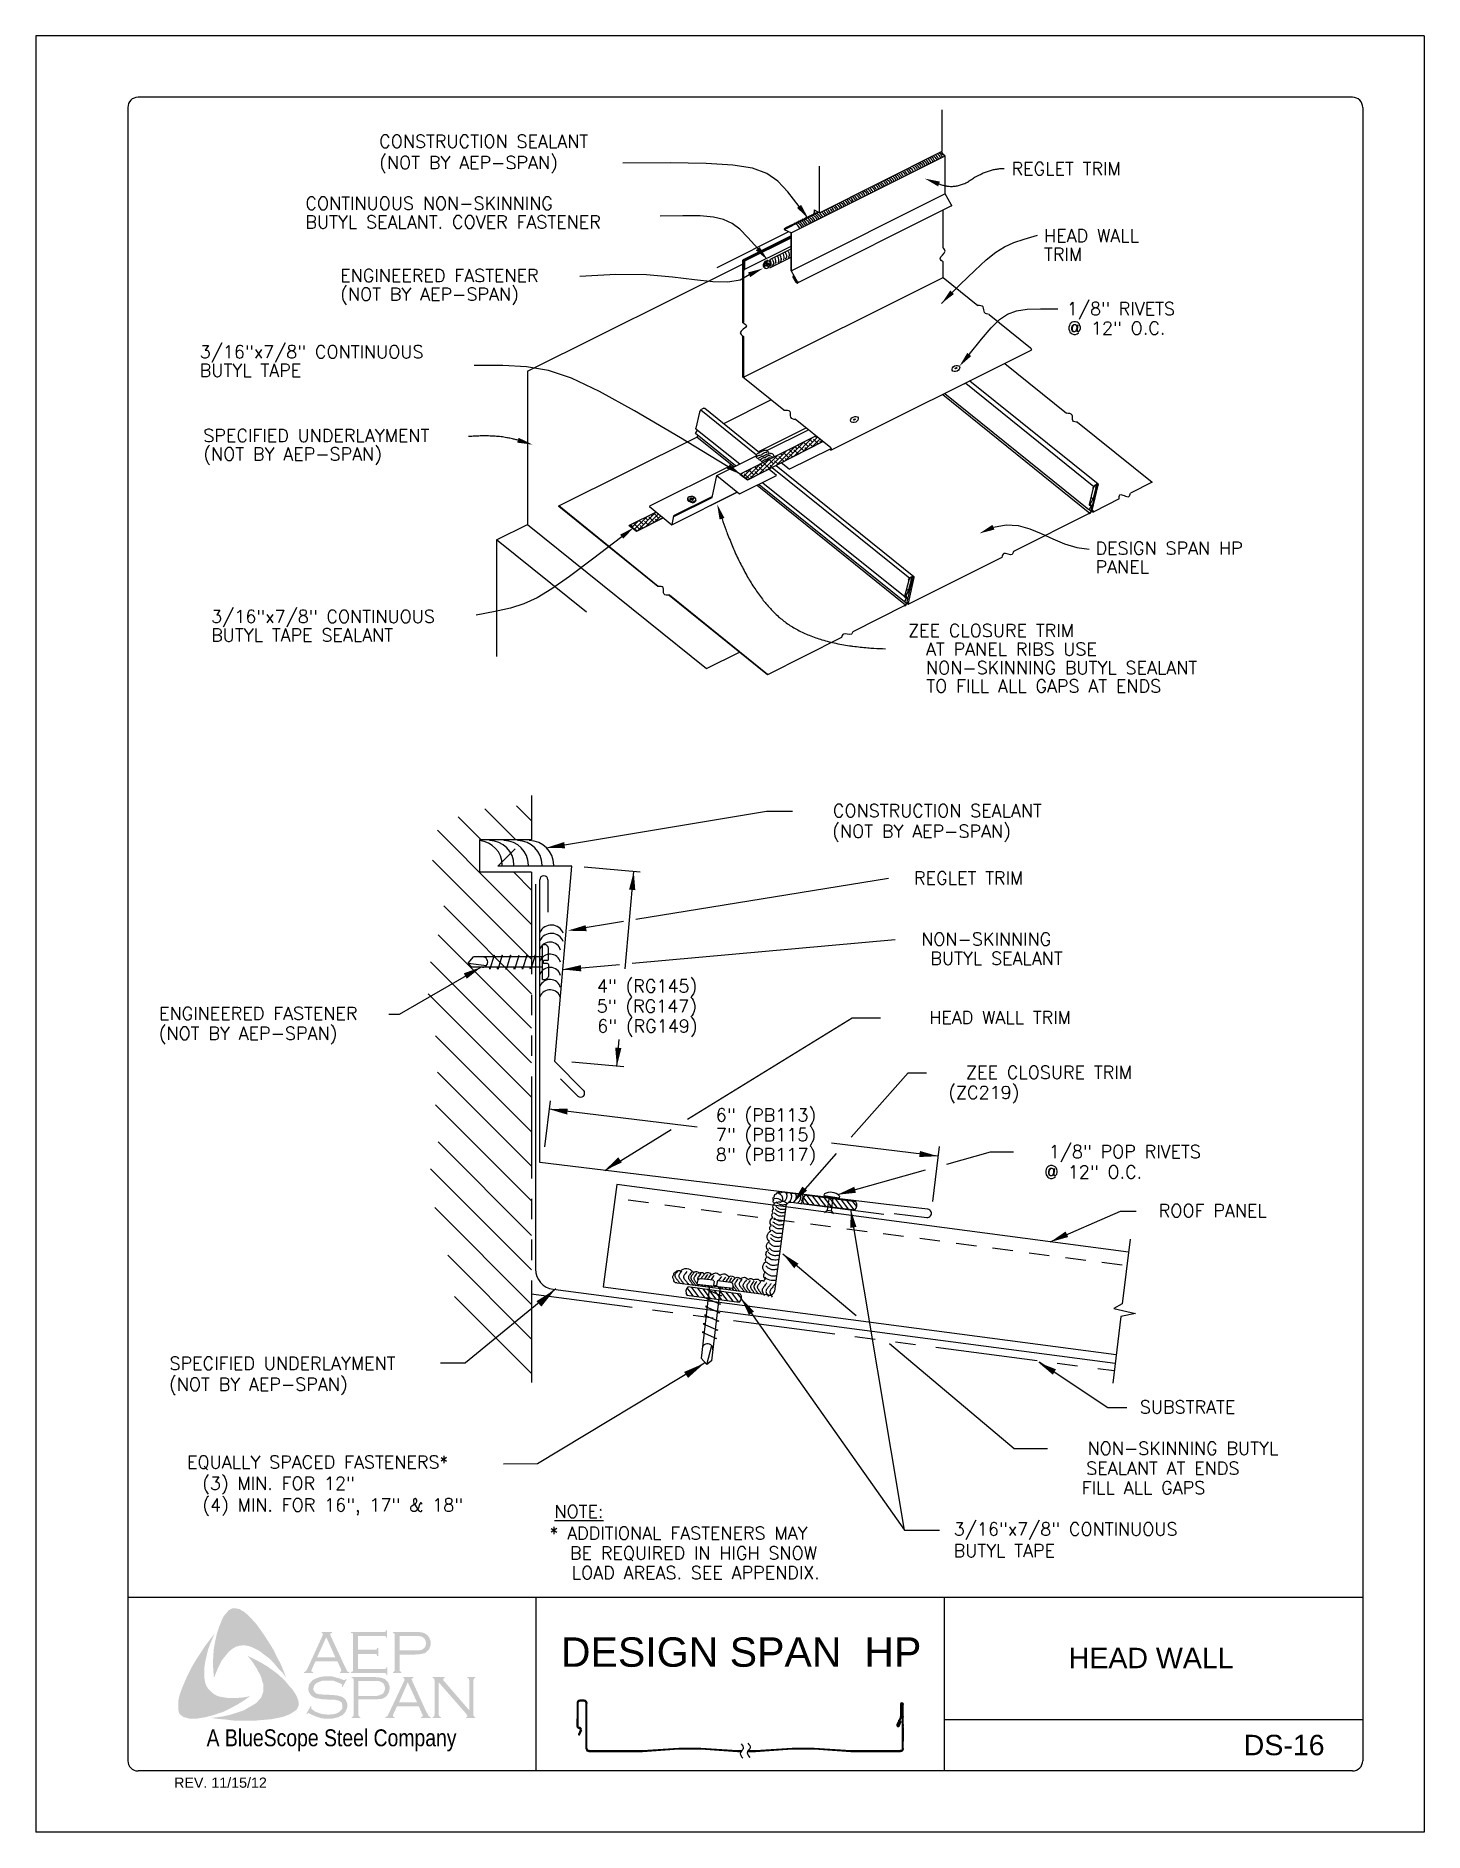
# Model space of a CAD drawing. Extents: x 100.7 to 109.2, y -38 to -27.
import ezdxf
from ezdxf.enums import TextEntityAlignment as Align

# ---------------------------------------------------------------- set-up
doc = ezdxf.new("R2010")
doc.units = 0
doc.header["$LTSCALE"] = 0.5
doc.header["$MEASUREMENT"] = 0
doc.linetypes.add('HIDDEN', pattern=[0.375, 0.25, -0.125])
doc.linetypes.add('PHANTOM', pattern=[2.5, 1.25, -0.25, 0.25, -0.25, 0.25, -0.25])
doc.layers.get('0').update_dxf_attribs({"linetype": 'CONTINUOUS'})
for name, color, linetype in [('BORDER', 9, 'CONTINUOUS'), ('DIM', 4, 'CONTINUOUS'), ('DWG', 2, 'CONTINUOUS'), ('LAYER_1', 160, 'CONTINUOUS'), ('PEN2', 7, 'CONTINUOUS')]:
    doc.layers.add(name, color=color, linetype=linetype)
doc.styles.add('ROMAND', font='romand.shx')
doc.styles.get("Standard").update_dxf_attribs({"font": 'romans.shx'})
doc.styles.add('STD', font='simplex.shx', dxfattribs={"height": 0.125})

msp = doc.modelspace()

# ---------------------------------------------------------------- texts
at = {"layer": 'BORDER', "attachment_point": 5, "style": 'ROMAND'}
for s, insert, char_height, width in [('\\pt1.98;{\\fArial|b0|i0|c0|p34;DESIGN SPAN  HP }', (104.972, -36.896), 0.18, 2.50147), ('\\pt1.375;{\\fArial|b0|i0|c0|p34;HEAD WALL}', (107.483, -36.931), 0.125, 2.50147), ('\\pt1.375;{\\fArial|b0|i0|c0|p34;DS-16}', (108.297, -37.465), 0.125, 0.60955), ('\\pt0.6875;{\\fArial|b0|i0|c0|p34;REV. 11/15/12}', (101.784, -37.695), 0.0625, 0.80556)]:
    msp.add_mtext(s, dxfattribs=dict(at, insert=insert, char_height=char_height, width=width))
at = {"layer": 'DIM'}
for s, height, p in [('CONSTRUCTION SEALANT ', 0.07875, (102.756, -27.682)), ('(NOT BY AEP-SPAN)', 0.07875, (102.756, -27.812)), ('REGLET TRIM', 0.07875, (106.628, -27.85)), ('CONTINUOUS NON-SKINNING', 0.07875, (102.304, -28.062)), ('BUTYL SEALANT. COVER FASTENER', 0.07875, (102.304, -28.176)), ('HEAD WALL', 0.0788, (106.827, -28.26)), ('TRIM', 0.0788, (106.827, -28.374)), ('ENGINEERED FASTENER', 0.07875, (102.517, -28.504)), ('(NOT BY AEP-SPAN)', 0.07875, (102.517, -28.618)), ('1/8" RIVETS', 0.07875, (106.967, -28.707)), ('@ 12" O.C.', 0.0788, (106.969, -28.826)), ('3/16"x7/8" CONTINUOUS', 0.07875, (101.657, -28.971)), ('BUTYL TAPE', 0.0788, (101.657, -29.085)), ('SPECIFIED UNDERLAYMENT', 0.07875, (101.679, -29.484)), ('(NOT BY AEP-SPAN)', 0.07875, (101.679, -29.597)), ('DESIGN SPAN HP', 0.07875, (107.142, -30.174)), ('PANEL', 0.0788, (107.142, -30.288)), ('3/16"x7/8" CONTINUOUS', 0.07875, (101.727, -30.592)), ('BUTYL TAPE SEALANT', 0.07875, (101.727, -30.706)), ('ZEE CLOSURE TRIM', 0.07875, (105.994, -30.678)), ('AT PANEL RIBS USE ', 0.07875, (106.104, -30.792)), ('NON-SKINNING BUTYL SEALANT', 0.07875, (106.104, -30.906)), ('TO FILL ALL GAPS AT ENDS', 0.07875, (106.106, -31.018)), ('CONSTRUCTION SEALANT', 0.07875, (105.534, -31.781)), ('(NOT BY AEP-SPAN)', 0.07875, (105.53, -31.907)), ('ENGINEERED FASTENER', 0.07875, (101.408, -33.023)), ('(NOT BY AEP-SPAN)', 0.07875, (101.406, -33.145)), ('SPECIFIED UNDERLAYMENT', 0.07875, (101.472, -35.166)), ('(NOT BY AEP-SPAN)', 0.07875, (101.469, -35.294)), ('EQUALLY SPACED FASTENERS*', 0.07875, (101.579, -35.771)), ('(3) MIN. FOR 12"', 0.07875, (101.672, -35.901)), ('(4) MIN. FOR 16", 17" & 18"', 0.07875, (101.673, -36.033)), ('%%UNOTE:', 0.0788, (103.829, -36.073)), ('* ADDITIONAL FASTENERS MAY', 0.07875, (103.799, -36.206)), ('3/16"x7/8" CONTINUOUS', 0.07875, (106.274, -36.181)), ('BE REQUIRED IN HIGH SNOW', 0.07875, (103.924, -36.328)), ('BUTYL TAPE', 0.0788, (106.273, -36.313)), ('LOAD AREAS. SEE APPENDIX.', 0.07875, (103.935, -36.448))]:
    msp.add_text(s, height=height, dxfattribs=at).set_placement(p)
for s, height, p in [('REGLET TRIM', 0.07875, (106.699, -32.194)), ('NON-SKINNING', 0.07875, (106.871, -32.568)), ('BUTYL SEALANT ', 0.07875, (106.995, -32.686)), ('HEAD WALL TRIM', 0.07875, (106.991, -33.048)), ('ZEE CLOSURE TRIM', 0.07875, (107.365, -33.384)), ('(ZC219)', 0.0788, (106.676, -33.507)), ('1/8" POP RIVETS', 0.07875, (107.787, -33.869)), ('@ 12" O.C.', 0.0788, (107.428, -33.994)), ('ROOF PANEL', 0.0788, (108.191, -34.231)), ('SUBSTRATE', 0.0788, (107.998, -35.433)), ('NON-SKINNING BUTYL', 0.07875, (108.261, -35.686)), ('SEALANT AT ENDS', 0.07875, (108.023, -35.808)), ('FILL ALL GAPS', 0.07875, (107.814, -35.928))]:
    msp.add_text(s, height=height, dxfattribs=at).set_placement(p, align=Align.RIGHT)
at = {"layer": 'DIM', "char_height": 0.07875, "attachment_point": 5}
for s, insert in [('\\A1;4" (RG145)', (104.396, -32.829)), ('\\A1;5" (RG147)', (104.395, -32.952)), ('\\A1;6" (RG149)', (104.398, -33.074)), ('\\A1;6" (PB113)', (105.124, -33.619)), ('\\A1;7" (PB115)', (105.124, -33.739)), ('\\A1;8" (PB117)', (105.124, -33.861))]:
    msp.add_mtext(s, dxfattribs=dict(at, insert=insert))

# ---------------------------------------------------------------- blocks, each defined once
blk = doc.blocks.new('Blue Logo')
at = {"layer": 'LAYER_1'}
for points in [[(-1.711, 0.897), (-1.683, 0.858), (-1.657, 0.82), (-1.632, 0.781), (-1.606, 0.739), (-1.586, 0.696), (-1.564, 0.656), (-1.545, 0.611), (-1.529, 0.569), (-1.551, 0.599), (-1.578, 0.627), (-1.602, 0.656), (-1.628, 0.684), (-1.657, 0.706), (-1.687, 0.729), (-1.703, 0.739), (-1.719, 0.747), (-1.738, 0.757), (-1.756, 0.763), (-1.774, 0.767), (-1.788, 0.769), (-1.806, 0.767), (-1.823, 0.765), (-1.839, 0.759), (-1.853, 0.751), (-1.867, 0.741), (-1.879, 0.731), (-1.895, 0.712), (-1.91, 0.694), (-1.924, 0.676), (-1.934, 0.656), (-1.946, 0.633), (-1.954, 0.613), (-1.972, 0.569), (-1.976, 0.613), (-1.978, 0.662), (-1.976, 0.706), (-1.972, 0.753), (-1.964, 0.795), (-1.954, 0.84), (-1.94, 0.882), (-1.924, 0.923), (-1.912, 0.947), (-1.903, 0.959), (-1.893, 0.969), (-1.885, 0.98), (-1.873, 0.988), (-1.861, 0.994), (-1.847, 0.996), (-1.837, 0.996), (-1.827, 0.992), (-1.814, 0.99), (-1.806, 0.984), (-1.786, 0.973), (-1.77, 0.959), (-1.754, 0.943), (-1.738, 0.927), (-1.711, 0.897)], [(-2.029, 0.557), (-2.025, 0.538), (-2.019, 0.522), (-2.011, 0.508), (-1.999, 0.494), (-1.986, 0.482), (-1.972, 0.47), (-1.956, 0.461), (-1.94, 0.455), (-1.918, 0.451), (-1.893, 0.447), (-1.869, 0.445), (-1.845, 0.445), (-1.821, 0.447), (-1.796, 0.449), (-1.75, 0.457), (-1.788, 0.431), (-1.829, 0.405), (-1.871, 0.383), (-1.912, 0.362), (-1.956, 0.348), (-1.978, 0.34), (-2.003, 0.334), (-2.025, 0.328), (-2.049, 0.324), (-2.073, 0.32), (-2.096, 0.32), (-2.122, 0.32), (-2.132, 0.322), (-2.144, 0.326), (-2.156, 0.328), (-2.165, 0.334), (-2.175, 0.342), (-2.183, 0.35), (-2.187, 0.36), (-2.189, 0.37), (-2.191, 0.391), (-2.191, 0.411), (-2.189, 0.433), (-2.185, 0.453), (-2.179, 0.474), (-2.165, 0.512), (-2.146, 0.557), (-2.126, 0.599), (-2.104, 0.642), (-2.08, 0.682), (-2.053, 0.723), (-2.027, 0.763), (-1.999, 0.801), (-1.968, 0.84), (-1.997, 0.773), (-2.009, 0.739), (-2.017, 0.704), (-2.025, 0.67), (-2.031, 0.631), (-2.031, 0.613), (-2.031, 0.595), (-2.031, 0.575), (-2.029, 0.557)], [(-1.09, 0.716), (-1.09, 0.623), (-0.93, 0.623), (-0.924, 0.623), (-0.92, 0.627), (-0.916, 0.629), (-0.916, 0.633), (-0.91, 0.633), (-0.91, 0.587), (-0.916, 0.587), (-0.916, 0.593), (-0.92, 0.597), (-0.924, 0.599), (-0.93, 0.599), (-1.133, 0.599), (-1.133, 0.605), (-1.124, 0.607), (-1.122, 0.611), (-1.12, 0.613), (-1.12, 0.621), (-1.12, 0.83), (-1.12, 0.836), (-1.122, 0.84), (-1.126, 0.844), (-1.133, 0.844), (-1.133, 0.85), (-0.932, 0.85), (-0.926, 0.85), (-0.922, 0.852), (-0.92, 0.856), (-0.916, 0.862), (-0.912, 0.862), (-0.912, 0.816), (-0.916, 0.816), (-0.92, 0.822), (-0.922, 0.824), (-0.926, 0.826), (-0.932, 0.826), (-1.09, 0.826), (-1.09, 0.741), (-0.987, 0.741), (-0.981, 0.741), (-0.977, 0.743), (-0.973, 0.747), (-0.973, 0.753), (-0.965, 0.753), (-0.965, 0.704), (-0.973, 0.704), (-0.973, 0.71), (-0.977, 0.714), (-0.981, 0.716), (-0.987, 0.716), (-1.09, 0.716)], [(-1.47, 0.466), (-1.46, 0.443), (-1.456, 0.433), (-1.454, 0.419), (-1.452, 0.407), (-1.454, 0.397), (-1.46, 0.385), (-1.466, 0.374), (-1.483, 0.362), (-1.501, 0.35), (-1.519, 0.342), (-1.539, 0.334), (-1.559, 0.328), (-1.58, 0.324), (-1.62, 0.316), (-1.667, 0.312), (-1.711, 0.308), (-1.76, 0.308), (-1.806, 0.308), (-1.853, 0.308), (-1.899, 0.314), (-1.946, 0.318), (-1.99, 0.324), (-1.954, 0.328), (-1.914, 0.334), (-1.877, 0.342), (-1.839, 0.354), (-1.802, 0.366), (-1.786, 0.372), (-1.768, 0.383), (-1.752, 0.391), (-1.736, 0.401), (-1.719, 0.411), (-1.703, 0.425), (-1.693, 0.437), (-1.683, 0.449), (-1.677, 0.464), (-1.671, 0.48), (-1.669, 0.496), (-1.669, 0.512), (-1.669, 0.53), (-1.675, 0.544), (-1.681, 0.567), (-1.689, 0.589), (-1.701, 0.609), (-1.711, 0.629), (-1.725, 0.65), (-1.738, 0.67), (-1.766, 0.704), (-1.725, 0.684), (-1.683, 0.662), (-1.64, 0.636), (-1.6, 0.607), (-1.582, 0.593), (-1.564, 0.577), (-1.545, 0.559), (-1.529, 0.542), (-1.513, 0.522), (-1.497, 0.506), (-1.483, 0.486), (-1.47, 0.466)], [(-1.159, 0.559), (-1.185, 0.512), (-1.189, 0.514), (-1.187, 0.524), (-1.187, 0.528), (-1.189, 0.53), (-1.201, 0.536), (-1.22, 0.544), (-1.238, 0.551), (-1.258, 0.553), (-1.278, 0.553), (-1.294, 0.553), (-1.311, 0.551), (-1.325, 0.546), (-1.339, 0.54), (-1.349, 0.534), (-1.357, 0.524), (-1.361, 0.516), (-1.363, 0.504), (-1.363, 0.496), (-1.359, 0.488), (-1.353, 0.48), (-1.345, 0.474), (-1.335, 0.47), (-1.321, 0.468), (-1.278, 0.466), (-1.242, 0.464), (-1.216, 0.461), (-1.201, 0.457), (-1.187, 0.453), (-1.179, 0.447), (-1.173, 0.443), (-1.167, 0.437), (-1.163, 0.431), (-1.161, 0.423), (-1.157, 0.417), (-1.155, 0.407), (-1.155, 0.399), (-1.157, 0.383), (-1.161, 0.377), (-1.163, 0.368), (-1.167, 0.362), (-1.171, 0.356), (-1.183, 0.342), (-1.191, 0.338), (-1.201, 0.334), (-1.209, 0.328), (-1.222, 0.326), (-1.244, 0.32), (-1.27, 0.32), (-1.298, 0.32), (-1.313, 0.322), (-1.327, 0.326), (-1.351, 0.334), (-1.383, 0.348), (-1.394, 0.354), (-1.398, 0.352), (-1.402, 0.348), (-1.406, 0.35), (-1.379, 0.397), (-1.375, 0.393), (-1.377, 0.383), (-1.375, 0.381), (-1.371, 0.377), (-1.355, 0.364), (-1.335, 0.356), (-1.313, 0.348), (-1.292, 0.346), (-1.272, 0.344), (-1.25, 0.346), (-1.23, 0.348), (-1.213, 0.356), (-1.201, 0.364), (-1.193, 0.372), (-1.187, 0.381), (-1.185, 0.389), (-1.185, 0.397), (-1.187, 0.409), (-1.187, 0.413), (-1.191, 0.419), (-1.199, 0.425), (-1.211, 0.431), (-1.222, 0.433), (-1.23, 0.435), (-1.284, 0.437), (-1.313, 0.439), (-1.335, 0.443), (-1.349, 0.445), (-1.365, 0.453), (-1.371, 0.457), (-1.375, 0.461), (-1.381, 0.468), (-1.385, 0.474), (-1.39, 0.482), (-1.392, 0.488), (-1.394, 0.496), (-1.394, 0.502), (-1.392, 0.516), (-1.39, 0.528), (-1.383, 0.538), (-1.373, 0.549), (-1.365, 0.557), (-1.355, 0.561), (-1.345, 0.567), (-1.333, 0.571), (-1.321, 0.575), (-1.307, 0.577), (-1.292, 0.579), (-1.276, 0.579), (-1.252, 0.579), (-1.23, 0.573), (-1.207, 0.567), (-1.181, 0.557), (-1.173, 0.555), (-1.169, 0.557), (-1.165, 0.561), (-1.159, 0.559)], [(-0.596, 0.542), (-0.596, 0.346), (-0.594, 0.338), (-0.592, 0.334), (-0.588, 0.332), (-0.582, 0.328), (-0.582, 0.324), (-0.633, 0.324), (-0.633, 0.328), (-0.627, 0.332), (-0.623, 0.334), (-0.623, 0.338), (-0.621, 0.346), (-0.621, 0.553), (-0.623, 0.559), (-0.623, 0.565), (-0.627, 0.567), (-0.633, 0.569), (-0.633, 0.575), (-0.56, 0.575), (-0.56, 0.569), (-0.568, 0.565), (-0.568, 0.563), (-0.568, 0.561), (-0.568, 0.555), (-0.56, 0.546), (-0.408, 0.37), (-0.408, 0.553), (-0.41, 0.559), (-0.412, 0.565), (-0.414, 0.567), (-0.42, 0.569), (-0.42, 0.575), (-0.372, 0.575), (-0.372, 0.569), (-0.378, 0.567), (-0.38, 0.565), (-0.382, 0.559), (-0.384, 0.553), (-0.384, 0.346), (-0.382, 0.338), (-0.38, 0.334), (-0.378, 0.332), (-0.372, 0.328), (-0.372, 0.324), (-0.428, 0.324), (-0.428, 0.328), (-0.422, 0.332), (-0.42, 0.334), (-0.42, 0.336), (-0.422, 0.342), (-0.428, 0.35), (-0.596, 0.542)]]:
    blk.add_hatch(color=7, dxfattribs=at).paths.add_polyline_path(points)
h = blk.add_hatch(color=7, dxfattribs=at)
edge = h.paths.add_edge_path(flags=16)
edge.add_spline(control_points=[(-1.228, 0.694), (-1.228, 0.694), (-1.284, 0.818), (-1.284, 0.818), (-1.284, 0.818), (-1.341, 0.694), (-1.341, 0.694), (-1.341, 0.694), (-1.228, 0.694), (-1.228, 0.694), (-1.228, 0.694), (-1.228, 0.694), (-1.228, 0.694), (-1.228, 0.694), (-1.228, 0.694), (-1.228, 0.694)], knot_values=[0, 0, 0, 0, 1, 1, 1, 2, 2, 2, 3, 3, 3, 4, 4, 4, 5, 5, 5, 5], degree=3, periodic=0)
edge = h.paths.add_edge_path()
edge.add_spline(control_points=[(-1.216, 0.67), (-1.216, 0.67), (-1.351, 0.67), (-1.351, 0.67), (-1.351, 0.67), (-1.373, 0.621), (-1.373, 0.621), (-1.373, 0.621), (-1.373, 0.621), (-1.373, 0.621), (-1.373, 0.621), (-1.375, 0.613), (-1.375, 0.613), (-1.375, 0.613), (-1.375, 0.613), (-1.375, 0.613), (-1.375, 0.613), (-1.375, 0.611), (-1.375, 0.611), (-1.375, 0.611), (-1.373, 0.607), (-1.373, 0.607), (-1.373, 0.607), (-1.365, 0.605), (-1.365, 0.605), (-1.365, 0.605), (-1.365, 0.599), (-1.365, 0.599), (-1.365, 0.599), (-1.42, 0.599), (-1.42, 0.599), (-1.42, 0.599), (-1.42, 0.605), (-1.42, 0.605), (-1.42, 0.605), (-1.42, 0.605), (-1.42, 0.605), (-1.42, 0.605), (-1.414, 0.607), (-1.414, 0.607), (-1.414, 0.607), (-1.41, 0.611), (-1.41, 0.611), (-1.41, 0.611), (-1.41, 0.611), (-1.41, 0.611), (-1.41, 0.611), (-1.404, 0.617), (-1.404, 0.617), (-1.404, 0.617), (-1.398, 0.629), (-1.398, 0.629), (-1.398, 0.629), (-1.307, 0.828), (-1.307, 0.828), (-1.307, 0.828), (-1.307, 0.828), (-1.307, 0.828), (-1.307, 0.828), (-1.305, 0.836), (-1.305, 0.836), (-1.305, 0.836), (-1.305, 0.836), (-1.305, 0.836), (-1.305, 0.836), (-1.305, 0.84), (-1.305, 0.84), (-1.305, 0.84), (-1.307, 0.842), (-1.307, 0.842), (-1.307, 0.842), (-1.313, 0.844), (-1.313, 0.844), (-1.313, 0.844), (-1.313, 0.85), (-1.313, 0.85), (-1.313, 0.85), (-1.25, 0.85), (-1.25, 0.85), (-1.25, 0.85), (-1.25, 0.844), (-1.25, 0.844), (-1.25, 0.844), (-1.25, 0.844), (-1.25, 0.844), (-1.25, 0.844), (-1.258, 0.842), (-1.258, 0.842), (-1.258, 0.842), (-1.26, 0.84), (-1.26, 0.84), (-1.26, 0.84), (-1.26, 0.836), (-1.26, 0.836), (-1.26, 0.836), (-1.26, 0.836), (-1.26, 0.836), (-1.26, 0.836), (-1.258, 0.828), (-1.258, 0.828), (-1.258, 0.828), (-1.169, 0.636), (-1.169, 0.636), (-1.169, 0.636), (-1.169, 0.636), (-1.169, 0.636), (-1.169, 0.636), (-1.161, 0.621), (-1.161, 0.621), (-1.161, 0.621), (-1.157, 0.611), (-1.157, 0.611), (-1.157, 0.611), (-1.157, 0.611), (-1.157, 0.611), (-1.157, 0.611), (-1.153, 0.607), (-1.153, 0.607), (-1.153, 0.607), (-1.143, 0.605), (-1.143, 0.605), (-1.143, 0.605), (-1.143, 0.599), (-1.143, 0.599), (-1.143, 0.599), (-1.201, 0.599), (-1.201, 0.599), (-1.201, 0.599), (-1.201, 0.605), (-1.201, 0.605), (-1.201, 0.605), (-1.201, 0.605), (-1.201, 0.605), (-1.201, 0.605), (-1.197, 0.607), (-1.197, 0.607), (-1.197, 0.607), (-1.195, 0.607), (-1.195, 0.607), (-1.195, 0.607), (-1.193, 0.611), (-1.193, 0.611), (-1.193, 0.611), (-1.191, 0.613), (-1.191, 0.613), (-1.191, 0.613), (-1.191, 0.613), (-1.191, 0.613), (-1.191, 0.613), (-1.193, 0.617), (-1.193, 0.617), (-1.193, 0.617), (-1.195, 0.625), (-1.195, 0.625), (-1.195, 0.625), (-1.216, 0.67), (-1.216, 0.67), (-1.216, 0.67), (-1.216, 0.67), (-1.216, 0.67), (-1.216, 0.67), (-1.216, 0.67), (-1.216, 0.67)], knot_values=[0, 0, 0, 0, 1, 1, 1, 2, 2, 2, 3, 3, 3, 4, 4, 4, 5, 5, 5, 6, 6, 6, 7, 7, 7, 8, 8, 8, 9, 9, 9, 10, 10, 10, 11, 11, 11, 12, 12, 12, 13, 13, 13, 14, 14, 14, 15, 15, 15, 16, 16, 16, 17, 17, 17, 18, 18, 18, 19, 19, 19, 20, 20, 20, 21, 21, 21, 22, 22, 22, 23, 23, 23, 24, 24, 24, 25, 25, 25, 26, 26, 26, 27, 27, 27, 28, 28, 28, 29, 29, 29, 30, 30, 30, 31, 31, 31, 32, 32, 32, 33, 33, 33, 34, 34, 34, 35, 35, 35, 36, 36, 36, 37, 37, 37, 38, 38, 38, 39, 39, 39, 40, 40, 40, 41, 41, 41, 42, 42, 42, 43, 43, 43, 44, 44, 44, 45, 45, 45, 46, 46, 46, 47, 47, 47, 48, 48, 48, 49, 49, 49, 50, 50, 50, 51, 51, 51, 52, 52, 52, 53, 53, 53, 54, 54, 54, 54], degree=3, periodic=0)
h = blk.add_hatch(color=7, dxfattribs=at)
edge = h.paths.add_edge_path(flags=16)
edge.add_spline(control_points=[(-0.835, 0.737), (-0.835, 0.737), (-0.742, 0.737), (-0.742, 0.737), (-0.742, 0.737), (-0.742, 0.737), (-0.742, 0.737), (-0.742, 0.737), (-0.724, 0.737), (-0.724, 0.737), (-0.724, 0.737), (-0.71, 0.739), (-0.71, 0.739), (-0.71, 0.739), (-0.71, 0.739), (-0.71, 0.739), (-0.71, 0.739), (-0.7, 0.741), (-0.7, 0.741), (-0.7, 0.741), (-0.693, 0.745), (-0.693, 0.745), (-0.693, 0.745), (-0.693, 0.745), (-0.693, 0.745), (-0.693, 0.745), (-0.685, 0.751), (-0.685, 0.751), (-0.685, 0.751), (-0.679, 0.759), (-0.679, 0.759), (-0.679, 0.759), (-0.675, 0.769), (-0.675, 0.769), (-0.675, 0.769), (-0.673, 0.781), (-0.673, 0.781), (-0.673, 0.781), (-0.673, 0.781), (-0.673, 0.781), (-0.673, 0.781), (-0.675, 0.793), (-0.675, 0.793), (-0.675, 0.793), (-0.679, 0.803), (-0.679, 0.803), (-0.679, 0.803), (-0.685, 0.812), (-0.685, 0.812), (-0.685, 0.812), (-0.693, 0.818), (-0.693, 0.818), (-0.693, 0.818), (-0.693, 0.818), (-0.693, 0.818), (-0.693, 0.818), (-0.7, 0.822), (-0.7, 0.822), (-0.7, 0.822), (-0.71, 0.824), (-0.71, 0.824), (-0.71, 0.824), (-0.71, 0.824), (-0.71, 0.824), (-0.71, 0.824), (-0.724, 0.826), (-0.724, 0.826), (-0.724, 0.826), (-0.742, 0.826), (-0.742, 0.826), (-0.742, 0.826), (-0.835, 0.826), (-0.835, 0.826), (-0.835, 0.826), (-0.835, 0.737), (-0.835, 0.737), (-0.835, 0.737), (-0.835, 0.737), (-0.835, 0.737), (-0.835, 0.737), (-0.835, 0.737), (-0.835, 0.737)], knot_values=[0, 0, 0, 0, 1, 1, 1, 2, 2, 2, 3, 3, 3, 4, 4, 4, 5, 5, 5, 6, 6, 6, 7, 7, 7, 8, 8, 8, 9, 9, 9, 10, 10, 10, 11, 11, 11, 12, 12, 12, 13, 13, 13, 14, 14, 14, 15, 15, 15, 16, 16, 16, 17, 17, 17, 18, 18, 18, 19, 19, 19, 20, 20, 20, 21, 21, 21, 22, 22, 22, 23, 23, 23, 24, 24, 24, 25, 25, 25, 26, 26, 26, 27, 27, 27, 27], degree=3, periodic=0)
edge = h.paths.add_edge_path()
edge.add_spline(control_points=[(-0.835, 0.712), (-0.835, 0.712), (-0.835, 0.619), (-0.835, 0.619), (-0.835, 0.619), (-0.835, 0.619), (-0.835, 0.619), (-0.835, 0.619), (-0.835, 0.613), (-0.835, 0.613), (-0.835, 0.613), (-0.833, 0.611), (-0.833, 0.611), (-0.833, 0.611), (-0.833, 0.611), (-0.833, 0.611), (-0.833, 0.611), (-0.829, 0.607), (-0.829, 0.607), (-0.829, 0.607), (-0.825, 0.605), (-0.825, 0.605), (-0.825, 0.605), (-0.825, 0.599), (-0.825, 0.599), (-0.825, 0.599), (-0.876, 0.599), (-0.876, 0.599), (-0.876, 0.599), (-0.876, 0.605), (-0.876, 0.605), (-0.876, 0.605), (-0.876, 0.605), (-0.876, 0.605), (-0.876, 0.605), (-0.872, 0.607), (-0.872, 0.607), (-0.872, 0.607), (-0.867, 0.611), (-0.867, 0.611), (-0.867, 0.611), (-0.867, 0.611), (-0.867, 0.611), (-0.867, 0.611), (-0.865, 0.613), (-0.865, 0.613), (-0.865, 0.613), (-0.865, 0.619), (-0.865, 0.619), (-0.865, 0.619), (-0.865, 0.832), (-0.865, 0.832), (-0.865, 0.832), (-0.865, 0.832), (-0.865, 0.832), (-0.865, 0.832), (-0.865, 0.836), (-0.865, 0.836), (-0.865, 0.836), (-0.867, 0.84), (-0.867, 0.84), (-0.867, 0.84), (-0.867, 0.84), (-0.867, 0.84), (-0.867, 0.84), (-0.872, 0.844), (-0.872, 0.844), (-0.872, 0.844), (-0.876, 0.844), (-0.876, 0.844), (-0.876, 0.844), (-0.876, 0.85), (-0.876, 0.85), (-0.876, 0.85), (-0.744, 0.85), (-0.744, 0.85), (-0.744, 0.85), (-0.744, 0.85), (-0.744, 0.85), (-0.744, 0.85), (-0.72, 0.85), (-0.72, 0.85), (-0.72, 0.85), (-0.7, 0.848), (-0.7, 0.848), (-0.7, 0.848), (-0.7, 0.848), (-0.7, 0.848), (-0.7, 0.848), (-0.685, 0.844), (-0.685, 0.844), (-0.685, 0.844), (-0.673, 0.836), (-0.673, 0.836), (-0.673, 0.836), (-0.673, 0.836), (-0.673, 0.836), (-0.673, 0.836), (-0.667, 0.832), (-0.667, 0.832), (-0.667, 0.832), (-0.663, 0.828), (-0.663, 0.828), (-0.663, 0.828), (-0.653, 0.816), (-0.653, 0.816), (-0.653, 0.816), (-0.653, 0.816), (-0.653, 0.816), (-0.653, 0.816), (-0.651, 0.808), (-0.651, 0.808), (-0.651, 0.808), (-0.647, 0.799), (-0.647, 0.799), (-0.647, 0.799), (-0.645, 0.791), (-0.645, 0.791), (-0.645, 0.791), (-0.645, 0.781), (-0.645, 0.781), (-0.645, 0.781), (-0.645, 0.781), (-0.645, 0.781), (-0.645, 0.781), (-0.645, 0.769), (-0.645, 0.769), (-0.645, 0.769), (-0.649, 0.759), (-0.649, 0.759), (-0.649, 0.759), (-0.653, 0.747), (-0.653, 0.747), (-0.653, 0.747), (-0.659, 0.739), (-0.659, 0.739), (-0.659, 0.739), (-0.659, 0.739), (-0.659, 0.739), (-0.659, 0.739), (-0.667, 0.733), (-0.667, 0.733), (-0.667, 0.733), (-0.673, 0.725), (-0.673, 0.725), (-0.673, 0.725), (-0.681, 0.721), (-0.681, 0.721), (-0.681, 0.721), (-0.691, 0.718), (-0.691, 0.718), (-0.691, 0.718), (-0.691, 0.718), (-0.691, 0.718), (-0.691, 0.718), (-0.702, 0.716), (-0.702, 0.716), (-0.702, 0.716), (-0.714, 0.714), (-0.714, 0.714), (-0.714, 0.714), (-0.744, 0.712), (-0.744, 0.712), (-0.744, 0.712), (-0.835, 0.712), (-0.835, 0.712), (-0.835, 0.712), (-0.835, 0.712), (-0.835, 0.712), (-0.835, 0.712), (-0.835, 0.712), (-0.835, 0.712)], knot_values=[0, 0, 0, 0, 1, 1, 1, 2, 2, 2, 3, 3, 3, 4, 4, 4, 5, 5, 5, 6, 6, 6, 7, 7, 7, 8, 8, 8, 9, 9, 9, 10, 10, 10, 11, 11, 11, 12, 12, 12, 13, 13, 13, 14, 14, 14, 15, 15, 15, 16, 16, 16, 17, 17, 17, 18, 18, 18, 19, 19, 19, 20, 20, 20, 21, 21, 21, 22, 22, 22, 23, 23, 23, 24, 24, 24, 25, 25, 25, 26, 26, 26, 27, 27, 27, 28, 28, 28, 29, 29, 29, 30, 30, 30, 31, 31, 31, 32, 32, 32, 33, 33, 33, 34, 34, 34, 35, 35, 35, 36, 36, 36, 37, 37, 37, 38, 38, 38, 39, 39, 39, 40, 40, 40, 41, 41, 41, 42, 42, 42, 43, 43, 43, 44, 44, 44, 45, 45, 45, 46, 46, 46, 47, 47, 47, 48, 48, 48, 49, 49, 49, 50, 50, 50, 51, 51, 51, 52, 52, 52, 53, 53, 53, 54, 54, 54, 55, 55, 55, 56, 56, 56, 57, 57, 57, 57], degree=3, periodic=0)
h = blk.add_hatch(color=7, dxfattribs=at)
edge = h.paths.add_edge_path(flags=16)
edge.add_spline(control_points=[(-1.088, 0.459), (-1.088, 0.459), (-0.993, 0.459), (-0.993, 0.459), (-0.993, 0.459), (-0.993, 0.459), (-0.993, 0.459), (-0.993, 0.459), (-0.975, 0.459), (-0.975, 0.459), (-0.975, 0.459), (-0.963, 0.461), (-0.963, 0.461), (-0.963, 0.461), (-0.963, 0.461), (-0.963, 0.461), (-0.963, 0.461), (-0.952, 0.466), (-0.952, 0.466), (-0.952, 0.466), (-0.944, 0.468), (-0.944, 0.468), (-0.944, 0.468), (-0.944, 0.468), (-0.944, 0.468), (-0.944, 0.468), (-0.936, 0.474), (-0.936, 0.474), (-0.936, 0.474), (-0.93, 0.484), (-0.93, 0.484), (-0.93, 0.484), (-0.926, 0.494), (-0.926, 0.494), (-0.926, 0.494), (-0.924, 0.506), (-0.924, 0.506), (-0.924, 0.506), (-0.924, 0.506), (-0.924, 0.506), (-0.924, 0.506), (-0.926, 0.516), (-0.926, 0.516), (-0.926, 0.516), (-0.93, 0.528), (-0.93, 0.528), (-0.93, 0.528), (-0.936, 0.536), (-0.936, 0.536), (-0.936, 0.536), (-0.944, 0.542), (-0.944, 0.542), (-0.944, 0.542), (-0.944, 0.542), (-0.944, 0.542), (-0.944, 0.542), (-0.952, 0.546), (-0.952, 0.546), (-0.952, 0.546), (-0.963, 0.549), (-0.963, 0.549), (-0.963, 0.549), (-0.963, 0.549), (-0.963, 0.549), (-0.963, 0.549), (-0.975, 0.551), (-0.975, 0.551), (-0.975, 0.551), (-0.993, 0.551), (-0.993, 0.551), (-0.993, 0.551), (-1.088, 0.551), (-1.088, 0.551), (-1.088, 0.551), (-1.088, 0.459), (-1.088, 0.459), (-1.088, 0.459), (-1.088, 0.459), (-1.088, 0.459), (-1.088, 0.459), (-1.088, 0.459), (-1.088, 0.459)], knot_values=[0, 0, 0, 0, 1, 1, 1, 2, 2, 2, 3, 3, 3, 4, 4, 4, 5, 5, 5, 6, 6, 6, 7, 7, 7, 8, 8, 8, 9, 9, 9, 10, 10, 10, 11, 11, 11, 12, 12, 12, 13, 13, 13, 14, 14, 14, 15, 15, 15, 16, 16, 16, 17, 17, 17, 18, 18, 18, 19, 19, 19, 20, 20, 20, 21, 21, 21, 22, 22, 22, 23, 23, 23, 24, 24, 24, 25, 25, 25, 26, 26, 26, 27, 27, 27, 27], degree=3, periodic=0)
edge = h.paths.add_edge_path()
edge.add_spline(control_points=[(-1.088, 0.437), (-1.088, 0.437), (-1.088, 0.342), (-1.088, 0.342), (-1.088, 0.342), (-1.088, 0.342), (-1.088, 0.342), (-1.088, 0.342), (-1.086, 0.338), (-1.086, 0.338), (-1.086, 0.338), (-1.084, 0.334), (-1.084, 0.334), (-1.084, 0.334), (-1.084, 0.334), (-1.084, 0.334), (-1.084, 0.334), (-1.082, 0.332), (-1.082, 0.332), (-1.082, 0.332), (-1.076, 0.328), (-1.076, 0.328), (-1.076, 0.328), (-1.076, 0.324), (-1.076, 0.324), (-1.076, 0.324), (-1.128, 0.324), (-1.128, 0.324), (-1.128, 0.324), (-1.128, 0.328), (-1.128, 0.328), (-1.128, 0.328), (-1.128, 0.328), (-1.128, 0.328), (-1.128, 0.328), (-1.122, 0.332), (-1.122, 0.332), (-1.122, 0.332), (-1.118, 0.334), (-1.118, 0.334), (-1.118, 0.334), (-1.118, 0.334), (-1.118, 0.334), (-1.118, 0.334), (-1.118, 0.338), (-1.118, 0.338), (-1.118, 0.338), (-1.116, 0.342), (-1.116, 0.342), (-1.116, 0.342), (-1.116, 0.557), (-1.116, 0.557), (-1.116, 0.557), (-1.116, 0.557), (-1.116, 0.557), (-1.116, 0.557), (-1.118, 0.561), (-1.118, 0.561), (-1.118, 0.561), (-1.118, 0.565), (-1.118, 0.565), (-1.118, 0.565), (-1.118, 0.565), (-1.118, 0.565), (-1.118, 0.565), (-1.122, 0.567), (-1.122, 0.567), (-1.122, 0.567), (-1.128, 0.569), (-1.128, 0.569), (-1.128, 0.569), (-1.128, 0.575), (-1.128, 0.575), (-1.128, 0.575), (-0.997, 0.575), (-0.997, 0.575), (-0.997, 0.575), (-0.997, 0.575), (-0.997, 0.575), (-0.997, 0.575), (-0.973, 0.573), (-0.973, 0.573), (-0.973, 0.573), (-0.952, 0.571), (-0.952, 0.571), (-0.952, 0.571), (-0.952, 0.571), (-0.952, 0.571), (-0.952, 0.571), (-0.938, 0.567), (-0.938, 0.567), (-0.938, 0.567), (-0.924, 0.561), (-0.924, 0.561), (-0.924, 0.561), (-0.924, 0.561), (-0.924, 0.561), (-0.924, 0.561), (-0.92, 0.557), (-0.92, 0.557), (-0.92, 0.557), (-0.914, 0.551), (-0.914, 0.551), (-0.914, 0.551), (-0.904, 0.54), (-0.904, 0.54), (-0.904, 0.54), (-0.904, 0.54), (-0.904, 0.54), (-0.904, 0.54), (-0.902, 0.532), (-0.902, 0.532), (-0.902, 0.532), (-0.898, 0.522), (-0.898, 0.522), (-0.898, 0.522), (-0.896, 0.516), (-0.896, 0.516), (-0.896, 0.516), (-0.896, 0.506), (-0.896, 0.506), (-0.896, 0.506), (-0.896, 0.506), (-0.896, 0.506), (-0.896, 0.506), (-0.898, 0.494), (-0.898, 0.494), (-0.898, 0.494), (-0.9, 0.482), (-0.9, 0.482), (-0.9, 0.482), (-0.906, 0.472), (-0.906, 0.472), (-0.906, 0.472), (-0.912, 0.461), (-0.912, 0.461), (-0.912, 0.461), (-0.912, 0.461), (-0.912, 0.461), (-0.912, 0.461), (-0.918, 0.455), (-0.918, 0.455), (-0.918, 0.455), (-0.926, 0.449), (-0.926, 0.449), (-0.926, 0.449), (-0.934, 0.445), (-0.934, 0.445), (-0.934, 0.445), (-0.944, 0.441), (-0.944, 0.441), (-0.944, 0.441), (-0.944, 0.441), (-0.944, 0.441), (-0.944, 0.441), (-0.952, 0.439), (-0.952, 0.439), (-0.952, 0.439), (-0.965, 0.439), (-0.965, 0.439), (-0.965, 0.439), (-0.997, 0.437), (-0.997, 0.437), (-0.997, 0.437), (-1.088, 0.437), (-1.088, 0.437), (-1.088, 0.437), (-1.088, 0.437), (-1.088, 0.437), (-1.088, 0.437), (-1.088, 0.437), (-1.088, 0.437)], knot_values=[0, 0, 0, 0, 1, 1, 1, 2, 2, 2, 3, 3, 3, 4, 4, 4, 5, 5, 5, 6, 6, 6, 7, 7, 7, 8, 8, 8, 9, 9, 9, 10, 10, 10, 11, 11, 11, 12, 12, 12, 13, 13, 13, 14, 14, 14, 15, 15, 15, 16, 16, 16, 17, 17, 17, 18, 18, 18, 19, 19, 19, 20, 20, 20, 21, 21, 21, 22, 22, 22, 23, 23, 23, 24, 24, 24, 25, 25, 25, 26, 26, 26, 27, 27, 27, 28, 28, 28, 29, 29, 29, 30, 30, 30, 31, 31, 31, 32, 32, 32, 33, 33, 33, 34, 34, 34, 35, 35, 35, 36, 36, 36, 37, 37, 37, 38, 38, 38, 39, 39, 39, 40, 40, 40, 41, 41, 41, 42, 42, 42, 43, 43, 43, 44, 44, 44, 45, 45, 45, 46, 46, 46, 47, 47, 47, 48, 48, 48, 49, 49, 49, 50, 50, 50, 51, 51, 51, 52, 52, 52, 53, 53, 53, 54, 54, 54, 55, 55, 55, 56, 56, 56, 57, 57, 57, 57], degree=3, periodic=0)
h = blk.add_hatch(color=7, dxfattribs=at)
edge = h.paths.add_edge_path(flags=16)
edge.add_spline(control_points=[(-0.728, 0.419), (-0.728, 0.419), (-0.785, 0.542), (-0.785, 0.542), (-0.785, 0.542), (-0.839, 0.419), (-0.839, 0.419), (-0.839, 0.419), (-0.728, 0.419), (-0.728, 0.419), (-0.728, 0.419), (-0.728, 0.419), (-0.728, 0.419), (-0.728, 0.419), (-0.728, 0.419), (-0.728, 0.419)], knot_values=[0, 0, 0, 0, 1, 1, 1, 2, 2, 2, 3, 3, 3, 4, 4, 4, 5, 5, 5, 5], degree=3, periodic=0)
edge = h.paths.add_edge_path()
edge.add_spline(control_points=[(-0.718, 0.395), (-0.718, 0.395), (-0.851, 0.395), (-0.851, 0.395), (-0.851, 0.395), (-0.874, 0.346), (-0.874, 0.346), (-0.874, 0.346), (-0.874, 0.346), (-0.874, 0.346), (-0.874, 0.346), (-0.876, 0.336), (-0.876, 0.336), (-0.876, 0.336), (-0.876, 0.336), (-0.876, 0.336), (-0.876, 0.336), (-0.876, 0.334), (-0.876, 0.334), (-0.876, 0.334), (-0.874, 0.332), (-0.874, 0.332), (-0.874, 0.332), (-0.865, 0.328), (-0.865, 0.328), (-0.865, 0.328), (-0.865, 0.324), (-0.865, 0.324), (-0.865, 0.324), (-0.922, 0.324), (-0.922, 0.324), (-0.922, 0.324), (-0.922, 0.328), (-0.922, 0.328), (-0.922, 0.328), (-0.922, 0.328), (-0.922, 0.328), (-0.922, 0.328), (-0.916, 0.332), (-0.916, 0.332), (-0.916, 0.332), (-0.91, 0.334), (-0.91, 0.334), (-0.91, 0.334), (-0.91, 0.334), (-0.91, 0.334), (-0.91, 0.334), (-0.906, 0.342), (-0.906, 0.342), (-0.906, 0.342), (-0.9, 0.354), (-0.9, 0.354), (-0.9, 0.354), (-0.807, 0.551), (-0.807, 0.551), (-0.807, 0.551), (-0.807, 0.551), (-0.807, 0.551), (-0.807, 0.551), (-0.805, 0.561), (-0.805, 0.561), (-0.805, 0.561), (-0.805, 0.561), (-0.805, 0.561), (-0.805, 0.561), (-0.805, 0.565), (-0.805, 0.565), (-0.805, 0.565), (-0.807, 0.565), (-0.807, 0.565), (-0.807, 0.565), (-0.813, 0.569), (-0.813, 0.569), (-0.813, 0.569), (-0.813, 0.575), (-0.813, 0.575), (-0.813, 0.575), (-0.752, 0.575), (-0.752, 0.575), (-0.752, 0.575), (-0.752, 0.569), (-0.752, 0.569), (-0.752, 0.569), (-0.752, 0.569), (-0.752, 0.569), (-0.752, 0.569), (-0.758, 0.565), (-0.758, 0.565), (-0.758, 0.565), (-0.76, 0.565), (-0.76, 0.565), (-0.76, 0.565), (-0.762, 0.561), (-0.762, 0.561), (-0.762, 0.561), (-0.762, 0.561), (-0.762, 0.561), (-0.762, 0.561), (-0.758, 0.551), (-0.758, 0.551), (-0.758, 0.551), (-0.671, 0.36), (-0.671, 0.36), (-0.671, 0.36), (-0.671, 0.36), (-0.671, 0.36), (-0.671, 0.36), (-0.661, 0.344), (-0.661, 0.344), (-0.661, 0.344), (-0.657, 0.334), (-0.657, 0.334), (-0.657, 0.334), (-0.657, 0.334), (-0.657, 0.334), (-0.657, 0.334), (-0.651, 0.332), (-0.651, 0.332), (-0.651, 0.332), (-0.645, 0.328), (-0.645, 0.328), (-0.645, 0.328), (-0.645, 0.324), (-0.645, 0.324), (-0.645, 0.324), (-0.704, 0.324), (-0.704, 0.324), (-0.704, 0.324), (-0.704, 0.328), (-0.704, 0.328), (-0.704, 0.328), (-0.704, 0.328), (-0.704, 0.328), (-0.704, 0.328), (-0.7, 0.33), (-0.7, 0.33), (-0.7, 0.33), (-0.695, 0.332), (-0.695, 0.332), (-0.695, 0.332), (-0.693, 0.334), (-0.693, 0.334), (-0.693, 0.334), (-0.693, 0.338), (-0.693, 0.338), (-0.693, 0.338), (-0.693, 0.338), (-0.693, 0.338), (-0.693, 0.338), (-0.693, 0.342), (-0.693, 0.342), (-0.693, 0.342), (-0.697, 0.348), (-0.697, 0.348), (-0.697, 0.348), (-0.718, 0.395), (-0.718, 0.395), (-0.718, 0.395), (-0.718, 0.395), (-0.718, 0.395), (-0.718, 0.395), (-0.718, 0.395), (-0.718, 0.395)], knot_values=[0, 0, 0, 0, 1, 1, 1, 2, 2, 2, 3, 3, 3, 4, 4, 4, 5, 5, 5, 6, 6, 6, 7, 7, 7, 8, 8, 8, 9, 9, 9, 10, 10, 10, 11, 11, 11, 12, 12, 12, 13, 13, 13, 14, 14, 14, 15, 15, 15, 16, 16, 16, 17, 17, 17, 18, 18, 18, 19, 19, 19, 20, 20, 20, 21, 21, 21, 22, 22, 22, 23, 23, 23, 24, 24, 24, 25, 25, 25, 26, 26, 26, 27, 27, 27, 28, 28, 28, 29, 29, 29, 30, 30, 30, 31, 31, 31, 32, 32, 32, 33, 33, 33, 34, 34, 34, 35, 35, 35, 36, 36, 36, 37, 37, 37, 38, 38, 38, 39, 39, 39, 40, 40, 40, 41, 41, 41, 42, 42, 42, 43, 43, 43, 44, 44, 44, 45, 45, 45, 46, 46, 46, 47, 47, 47, 48, 48, 48, 49, 49, 49, 50, 50, 50, 51, 51, 51, 52, 52, 52, 53, 53, 53, 54, 54, 54, 54], degree=3, periodic=0)
at = {"insert": (-2.017, 0.254), "char_height": 0.10359, "width": 1.55518, "attachment_point": 1, "style": 'STD'}
blk.add_mtext('{\\fArial Narrow|b0|i0|c0|p34;A BlueScope Steel Company}', dxfattribs=at)

# ---------------------------------------------------------------- hatches: boundary and pattern name
at = {"layer": 'DWG'}
h = msp.add_hatch(dxfattribs=at)
h.set_pattern_fill('ANSI38', color=46, scale=0.15)
h.set_pattern_definition([(45, (-37.011807, -11.958373), (-0.0132582521, 0.0132582521), []), (135, (-37.011807, -11.958373), (-0.0397747564, 0.0132582521), [0.046875, -0.028125])])
h.paths.add_polyline_path([(105.472, -29.48), (105.431, -29.447), (104.966, -29.681), (105.013, -29.715)])
h.paths.add_polyline_path([(104.494, -29.947), (104.451, -29.913), (104.287, -29.995), (104.333, -30.03)])

# ---------------------------------------------------------------- linework, layer by layer
at = {"layer": 'BORDER'}
for p, q in [((109.154, -26.997), (100.654, -26.997)), ((100.654, -26.997), (100.654, -37.997)), ((109.154, -26.997), (109.154, -37.997)), ((108.716, -27.372), (101.279, -27.372)), ((101.216, -27.435), (101.216, -37.56)), ((108.779, -27.435), (108.779, -37.56)), ((108.779, -36.56), (101.216, -36.56)), ((103.716, -36.56), (103.716, -37.622)), ((106.216, -36.56), (106.216, -37.622)), ((103.968, -37.207), (103.968, -37.35)), ((103.973, -37.207), (103.973, -37.35)), ((104.012, -37.19), (103.984, -37.19)), ((104.012, -37.196), (103.984, -37.196)), ((104.023, -37.487), (104.023, -37.207)), ((104.028, -37.487), (104.028, -37.207)), ((105.948, -37.214), (105.948, -37.289)), ((105.954, -37.214), (105.954, -37.289)), ((105.957, -37.211), (105.957, -37.211)), ((105.96, -37.487), (105.96, -37.214)), ((105.965, -37.487), (105.965, -37.214)), ((103.968, -37.35), (103.968, -37.303)), ((103.989, -37.372), (103.976, -37.399)), ((103.981, -37.401), (103.976, -37.399)), ((103.981, -37.357), (103.981, -37.357)), ((103.981, -37.362), (103.982, -37.362)), ((103.994, -37.375), (103.981, -37.401)), ((105.947, -37.294), (105.926, -37.338)), ((105.952, -37.296), (105.931, -37.34)), ((105.931, -37.349), (105.931, -37.349)), ((105.933, -37.345), (105.933, -37.345)), ((105.937, -37.343), (105.948, -37.319)), ((105.942, -37.345), (105.953, -37.321)), ((105.953, -37.321), (105.948, -37.319)), ((105.965, -37.357), (105.965, -37.44)), ((108.779, -37.31), (106.216, -37.31)), ((104.04, -37.498), (104.368, -37.498)), ((104.04, -37.504), (104.368, -37.504)), ((104.368, -37.498), (104.591, -37.483)), ((104.368, -37.504), (104.591, -37.488)), ((104.591, -37.483), (104.726, -37.483)), ((104.591, -37.488), (104.726, -37.488)), ((104.726, -37.483), (104.949, -37.498)), ((104.726, -37.488), (104.949, -37.504)), ((104.949, -37.498), (104.976, -37.498)), ((104.949, -37.504), (104.971, -37.504)), ((105.011, -37.504), (105.061, -37.504)), ((105.015, -37.498), (105.061, -37.498)), ((105.061, -37.498), (105.285, -37.483)), ((105.061, -37.504), (105.285, -37.488)), ((105.285, -37.483), (105.419, -37.483)), ((105.285, -37.488), (105.419, -37.488)), ((105.419, -37.483), (105.643, -37.498)), ((105.419, -37.488), (105.643, -37.504)), ((105.643, -37.498), (105.949, -37.498)), ((105.643, -37.504), (105.949, -37.504)), ((108.716, -37.622), (101.279, -37.622)), ((109.154, -37.997), (100.654, -37.997))]:
    msp.add_line(p, q, dxfattribs=at)
for centre, radius, start, end in [((101.279, -27.435), 0.0625, 90, 180), ((108.716, -27.435), 0.0625, 0, 90), ((103.984, -37.207), 0.0165, 90, 180), ((103.984, -37.207), 0.0111, 90, 180), ((104.012, -37.207), 0.0165, 0, 90), ((104.012, -37.207), 0.0111, 0, 90), ((105.937, -37.289), 0.0111, 335, 0), ((105.957, -37.214), 0.00841, 90, 180), ((105.937, -37.289), 0.0165, 335, 0), ((105.957, -37.214), 0.00304, 90, 180), ((105.957, -37.214), 0.00841, 0, 90), ((105.957, -37.214), 0.00304, 360, 90), ((103.98, -37.35), 0.0125, 180, 274), ((103.98, -37.35), 0.00716, 180, 274), ((103.982, -37.369), 0.0125, 335, 94), ((103.982, -37.369), 0.00716, 335, 94), ((105.934, -37.342), 0.00841, 155, 245), ((105.934, -37.342), 0.00304, 155, 245), ((105.934, -37.342), 0.00841, 245, 335), ((105.934, -37.342), 0.00304, 245, 335), ((104.04, -37.487), 0.0165, 180, 270), ((104.04, -37.487), 0.0111, 180, 270), ((105.949, -37.487), 0.0111, 270, 360), ((105.949, -37.487), 0.0165, 270, 0), ((101.279, -37.56), 0.0625, 180, 270), ((108.716, -37.56), 0.0625, 270, 0)]:
    msp.add_arc(centre, radius, start, end, dxfattribs=at)
for points in [[(104.972, -37.457), (104.985, -37.486), (104.968, -37.509), (104.982, -37.545)], [(105.014, -37.453), (105.028, -37.482), (105.011, -37.504), (105.025, -37.541)]]:
    msp.add_spline(points, degree=3, dxfattribs=at)
for p in [(104.028, -37.207), (105.965, -37.214), (105.938, -37.314), (105.948, -37.291), (105.948, -37.291), (105.965, -37.291), (105.965, -37.34), (105.965, -37.346), (103.981, -37.401), (103.981, -37.401), (104.028, -37.487), (104.04, -37.498), (104.874, -37.498), (104.874, -37.498), (105.949, -37.498), (105.965, -37.429), (105.965, -37.487)]:
    msp.add_point(p, dxfattribs=at)
at = {"layer": 'DIM', "color": 5}
for p, q in [((103.781, -31.97), (105.127, -31.745)), ((105.127, -31.745), (105.287, -31.745)), ((104.353, -32.118), (104.01, -32.088)), ((104.263, -32.711), (104.315, -32.115)), ((104.327, -32.407), (105.875, -32.156)), ((103.931, -32.471), (104.252, -32.419)), ((104.305, -32.676), (105.916, -32.531)), ((103.381, -32.7), (102.878, -32.99)), ((103.88, -32.714), (104.228, -32.683)), ((102.878, -32.99), (102.814, -32.99)), ((104.644, -33.632), (105.652, -33.011)), ((105.652, -33.011), (105.826, -33.011)), ((104.211, -33.308), (104.225, -33.144)), ((104.254, -33.311), (103.935, -33.283)), ((105.645, -33.742), (105.995, -33.347)), ((105.995, -33.347), (106.107, -33.347)), ((103.803, -33.518), (103.768, -33.8)), ((104.703, -33.68), (103.796, -33.57)), ((104.137, -33.945), (104.544, -33.694)), ((105.292, -34.141), (105.557, -33.842)), ((106.178, -33.858), (105.526, -33.779)), ((106.185, -33.799), (106.144, -34.135)), ((106.231, -33.906), (106.5, -33.831)), ((106.5, -33.831), (106.639, -33.831)), ((105.565, -34.092), (106.102, -33.942)), ((105.973, -36.149), (105.643, -34.184)), ((106.865, -34.382), (107.296, -34.194)), ((107.296, -34.194), (107.392, -34.194)), ((105.227, -34.456), (105.676, -34.833)), ((103.838, -34.67), (103.284, -35.124)), ((104.973, -34.731), (105.973, -36.149)), ((105.88, -35.005), (106.645, -35.648)), ((103.132, -35.124), (103.284, -35.124)), ((106.797, -35.118), (107.218, -35.396)), ((107.218, -35.396), (107.333, -35.396)), ((106.645, -35.648), (106.849, -35.648)), ((105.973, -36.149), (106.187, -36.149))]:
    msp.add_line(p, q, dxfattribs=at)
for points in [[(105.327, -28.041), (105.259, -27.953), (105.197, -27.887), (105.129, -27.839), (105.041, -27.807), (104.922, -27.788), (104.759, -27.779), (104.538, -27.775), (104.248, -27.776)], [(105.074, -28.3), (105.014, -28.232), (104.964, -28.181), (104.917, -28.145), (104.865, -28.121), (104.803, -28.107), (104.722, -28.1), (104.615, -28.099), (104.477, -28.101)], [(106.2, -28.635), (106.314, -28.52), (106.403, -28.433), (106.473, -28.369), (106.531, -28.322), (106.585, -28.289), (106.641, -28.263), (106.706, -28.241), (106.786, -28.217)], [(105.031, -28.455), (104.967, -28.493), (104.891, -28.506), (104.798, -28.503), (104.686, -28.49), (104.552, -28.474), (104.392, -28.461), (104.204, -28.458), (103.984, -28.471)], [(106.369, -28.948), (106.443, -28.854), (106.503, -28.784), (106.554, -28.734), (106.604, -28.701), (106.658, -28.681), (106.723, -28.671), (106.805, -28.668), (106.911, -28.669)], [(104.966, -29.681), (104.601, -29.459), (104.32, -29.293), (104.104, -29.174), (103.934, -29.094), (103.792, -29.046), (103.658, -29.023), (103.512, -29.015), (103.337, -29.015)], [(106.517, -30.006), (106.594, -29.991), (106.668, -29.996), (106.74, -30.016), (106.81, -30.045), (106.881, -30.077), (106.953, -30.108), (107.027, -30.13), (107.104, -30.14)], [(104.241, -30.064), (104.061, -30.202), (103.922, -30.307), (103.812, -30.383), (103.723, -30.438), (103.642, -30.475), (103.56, -30.502), (103.466, -30.522), (103.349, -30.544)], [(104.747, -35.126), (103.726, -35.743), (103.517, -35.745)]]:
    msp.add_lwpolyline(points, dxfattribs=at)
for points, format in [([(106.184, -27.904, 0.015237), (106.2, -27.91, 0.026665), (106.21, -27.912, 0.00325), (106.23, -27.916, 0.015361), (106.235, -27.917, 0.016435), (106.247, -27.918, 0.016224), (106.26, -27.919, 0.016544), (106.272, -27.918, 0.01657), (106.285, -27.917, 0.016076), (106.297, -27.915, 0.016335), (106.309, -27.912, 0.015119), (106.322, -27.908, 0.015571), (106.334, -27.903, 0.01384), (106.349, -27.897, 0.022988), (106.358, -27.892, 0.003852), (106.369, -27.885, 0.002909), (106.382, -27.877, 0.003542), (106.394, -27.869, -0.007112), (106.406, -27.861, -0.012557), (106.416, -27.856, -0.008188), (106.431, -27.848, -0.008837), (106.443, -27.842, -0.008639), (106.455, -27.836, -0.009205), (106.468, -27.831, -0.00904), (106.48, -27.827, -0.009491), (106.492, -27.823, -0.009369), (106.505, -27.819, -0.009678), (106.518, -27.816, -0.009604), (106.53, -27.814, -0.00975), (106.534, -27.813, -0.001393), (106.556, -27.81, -0.018044), (106.565, -27.809, -0.009722), (106.582, -27.809)], "xyb"), ([(106.097, -27.871, 0, 0.0313, 0), (106.184, -27.904, 0.0313, 0.0313, 0)], "xyseb"), ([(105.384, -28.116, 0, 0.0313, 0), (105.327, -28.041, 0.0313, 0.0313, 0)], "xyseb"), ([(105.135, -28.37, 0, 0.0313, 0), (105.074, -28.3, 0.0313, 0.0313, 0)], "xyseb"), ([(105.106, -28.421, 0, 0.0313, 0), (105.021, -28.46, 0.0313, 0.0313, 0)], "xyseb"), ([(106.2, -28.635, 0, 0.0313, 0), (106.264, -28.567, 0.0313, 0.0313, 0)], "xyseb"), ([(106.309, -29.02, 0, 0.0313, 0), (106.369, -28.948, 0.0313, 0.0313, 0)], "xyseb"), ([(103.605, -29.473, 0.006928), (103.583, -29.467, 0.013307), (103.572, -29.465, 0.000726), (103.541, -29.458, 0.006929), (103.537, -29.458, 0.006384), (103.519, -29.455, 0.006564), (103.502, -29.452, 0.006014), (103.483, -29.45, 0.006194), (103.465, -29.449, 0.00565), (103.445, -29.448, 0.005827), (103.426, -29.447, 0.005297), (103.406, -29.447, 0.005469), (103.386, -29.447, 0.004958), (103.384, -29.447, 0.000378), (103.346, -29.448, 0.009383), (103.331, -29.449, 0.004962), (103.303, -29.451)], "xyb"), ([(103.695, -29.5, 0, 0.0313, 0), (103.605, -29.473, 0.0313, 0.0313, 0)], "xyseb"), ([(104.973, -29.684, 0, 0.0313, 0), (104.894, -29.634, 0.0313, 0.0313, 0)], "xyseb"), ([(104.825, -29.865, 0, 0.0313, 0), (104.855, -29.954, 0.0313, 0.0313, 0)], "xyseb"), ([(104.316, -30.007, 0, 0.0313, 0), (104.241, -30.064, 0.0313, 0.0313, 0)], "xyseb"), ([(104.855, -29.954, 0.005544), (104.878, -30.019, 0.010306), (104.891, -30.054, 0.000471), (104.926, -30.139, 0.005523), (104.929, -30.147, 0.006593), (104.948, -30.189, 0.006214), (104.97, -30.232, 0.007437), (104.99, -30.271, 0.007008), (105.012, -30.311, 0.008391), (105.033, -30.346, 0.007913), (105.056, -30.382, 0.009452), (105.078, -30.414, 0.008931), (105.102, -30.447, 0.010599), (105.124, -30.474, 0.009243), (105.151, -30.504, 0.012597), (105.174, -30.528, 0.01174), (105.201, -30.554, 0.016377), (105.227, -30.575, 0.015115), (105.256, -30.597, 0.015624), (105.286, -30.617, 0.015032), (105.319, -30.635, 0.012765), (105.354, -30.653, 0.013483), (105.389, -30.668, 0.01119), (105.429, -30.683, 0.011901), (105.467, -30.695, 0.009744), (105.511, -30.707, 0.010406), (105.553, -30.717, 0.008466), (105.601, -30.726, 0.00906), (105.646, -30.733, 0.007364), (105.656, -30.735, 0.000826), (105.747, -30.744, 0.01348), (105.785, -30.747, 0.007397), (105.856, -30.75)], "xyb"), ([(106.432, -30.044, 0, 0.0313, 0), (106.517, -30.006, 0.0313, 0.0313, 0)], "xyseb")]:
    msp.add_lwpolyline(points, format=format, dxfattribs=at)
for points in [[(103.894, -31.972), (103.889, -31.934), (103.779, -31.969)], [(104.286, -32.225), (104.324, -32.229), (104.315, -32.114)], [(104.026, -32.48), (104.02, -32.443), (103.91, -32.477)], [(103.274, -32.738), (103.292, -32.771), (103.382, -32.699)], [(103.993, -32.726), (103.991, -32.688), (103.878, -32.714)], [(104.239, -33.196), (104.201, -33.193), (104.211, -33.308)], [(103.907, -33.603), (103.911, -33.566), (103.796, -33.57)], [(104.242, -33.896), (104.22, -33.865), (104.137, -33.945)], [(106.067, -33.826), (106.063, -33.863), (106.178, -33.858)], [(105.376, -34.068), (105.347, -34.044), (105.289, -34.144)], [(105.675, -34.082), (105.665, -34.045), (105.561, -34.094)], [(105.641, -34.297), (105.678, -34.291), (105.643, -34.182)], [(106.975, -34.353), (106.959, -34.319), (106.864, -34.384)], [(105.297, -34.544), (105.323, -34.516), (105.226, -34.454)], [(103.749, -34.779), (103.833, -34.674), (103.719, -34.746)], [(105.02, -34.83), (105.051, -34.809), (104.971, -34.726)], [(104.647, -35.216), (104.747, -35.126), (104.623, -35.179)], [(106.881, -35.196), (106.9, -35.163), (106.792, -35.121)]]:
    msp.add_solid(points, dxfattribs=at)
at = {"layer": 'DWG'}
for p, q in [((106.204, -27.703), (106.204, -27.45)), ((105.451, -28.08), (106.204, -27.703)), ((105.278, -28.204), (106.222, -27.732)), ((105.451, -28.08), (105.451, -27.794)), ((106.222, -27.965), (106.222, -27.732)), ((106.222, -27.965), (105.28, -28.436)), ((106.261, -28.038), (105.315, -28.511)), ((106.259, -28.029), (106.222, -27.965)), ((106.259, -28.029), (106.261, -28.034)), ((106.261, -28.034), (106.259, -28.029)), ((106.259, -28.04), (106.261, -28.038)), ((106.261, -28.034), (106.261, -28.038)), ((105.238, -28.182), (105.446, -28.077)), ((105.443, -28.077), (105.25, -28.17)), ((105.419, -28.063), (105.419, -28.084)), ((105.419, -28.063), (105.451, -28.08)), ((106.209, -28.297), (106.209, -28.065)), ((105.263, -28.197), (104.824, -28.417)), ((104.986, -28.367), (105.277, -28.221)), ((105.277, -28.227), (104.992, -28.37)), ((105.277, -28.236), (104.992, -28.377)), ((104.994, -28.374), (105.277, -28.232)), ((105.25, -28.17), (105.235, -28.181)), ((105.25, -28.173), (105.235, -28.181)), ((105.235, -28.183), (105.28, -28.203)), ((105.251, -28.173), (105.238, -28.182)), ((105.25, -28.17), (105.25, -28.173)), ((105.251, -28.173), (105.25, -28.17)), ((105.277, -28.221), (105.277, -28.227)), ((105.277, -28.232), (105.277, -28.236)), ((105.278, -28.436), (105.278, -28.204)), ((105.28, -28.436), (105.28, -28.203)), ((104.983, -28.371), (104.984, -28.368)), ((104.983, -28.371), (104.991, -28.369)), ((104.983, -28.754), (104.983, -28.371)), ((104.984, -28.368), (104.986, -28.367)), ((104.989, -28.368), (104.984, -28.368)), ((104.986, -28.367), (104.989, -28.368)), ((104.987, -28.37), (104.986, -28.367)), ((104.986, -28.371), (104.986, -28.753)), ((104.986, -28.373), (104.986, -28.371)), ((104.989, -28.371), (104.986, -28.373)), ((104.989, -28.37), (104.987, -28.37)), ((104.989, -28.368), (104.989, -28.368)), ((104.992, -28.37), (104.989, -28.368)), ((104.991, -28.369), (104.989, -28.37)), ((104.989, -28.37), (104.991, -28.371)), ((104.991, -28.371), (104.992, -28.37)), ((104.991, -28.371), (104.993, -28.373)), ((104.992, -28.374), (104.991, -28.371)), ((105.277, -28.287), (104.992, -28.427)), ((104.992, -28.37), (104.994, -28.374)), ((104.993, -28.373), (104.992, -28.374)), ((104.992, -28.374), (104.992, -28.427)), ((104.992, -28.377), (104.992, -28.374)), ((104.994, -28.374), (104.995, -28.377)), ((104.995, -28.428), (104.995, -28.377)), ((104.986, -29.088), (106.209, -28.476)), ((104.992, -28.427), (104.995, -28.428)), ((105.28, -28.435), (105.278, -28.436)), ((105.278, -28.436), (105.28, -28.435)), ((105.278, -28.436), (105.316, -28.501)), ((105.295, -28.467), (105.289, -28.47)), ((105.289, -28.47), (105.289, -28.47)), ((105.289, -28.47), (105.291, -28.47)), ((105.289, -28.47), (105.29, -28.47)), ((105.309, -28.506), (105.289, -28.47)), ((105.29, -28.47), (105.295, -28.467)), ((105.291, -28.47), (105.311, -28.505)), ((105.295, -28.467), (105.295, -28.467)), ((106.209, -28.476), (106.209, -28.381)), ((106.209, -28.476), (106.422, -28.648)), ((105.309, -28.506), (105.314, -28.508)), ((105.312, -28.509), (105.309, -28.506)), ((105.319, -28.506), (105.309, -28.506)), ((105.311, -28.505), (105.313, -28.507)), ((105.315, -28.511), (105.312, -28.509)), ((105.316, -28.505), (105.313, -28.507)), ((105.313, -28.507), (105.314, -28.508)), ((105.314, -28.508), (105.316, -28.507)), ((105.314, -28.508), (105.316, -28.508)), ((105.318, -28.511), (105.315, -28.511)), ((105.315, -28.511), (105.318, -28.511)), ((105.316, -28.501), (105.318, -28.5)), ((105.317, -28.504), (105.316, -28.501)), ((105.316, -28.501), (105.319, -28.506)), ((105.316, -28.508), (105.318, -28.503)), ((105.319, -28.508), (105.316, -28.505)), ((105.316, -28.507), (105.317, -28.506)), ((105.318, -28.503), (105.317, -28.504)), ((105.317, -28.504), (105.319, -28.504)), ((105.317, -28.506), (105.317, -28.504)), ((105.318, -28.5), (105.319, -28.504)), ((105.318, -28.511), (105.319, -28.508)), ((105.319, -28.504), (105.319, -28.508)), ((105.319, -28.506), (105.319, -28.506)), ((106.491, -28.703), (106.745, -28.908)), ((104.986, -28.837), (104.986, -29.088)), ((105.525, -29.533), (106.748, -28.922)), ((106.748, -28.911), (106.745, -28.908)), ((106.748, -28.911), (106.75, -28.915)), ((106.748, -28.922), (106.75, -28.919)), ((106.75, -28.919), (106.75, -28.915)), ((106.586, -29.004), (106.964, -29.308)), ((104.985, -29.088), (104.983, -29.088)), ((106.339, -29.127), (106.336, -29.129)), ((106.348, -29.123), (107.132, -29.756)), ((106.372, -29.111), (106.369, -29.112)), ((107.159, -29.743), (106.372, -29.111)), ((104.867, -29.371), (105.155, -29.226)), ((106.212, -29.191), (106.207, -29.193)), ((106.207, -29.193), (107.108, -29.919)), ((106.219, -29.188), (107.101, -29.898)), ((104.718, -29.301), (104.695, -29.4)), ((104.719, -29.296), (104.718, -29.301)), ((104.728, -29.285), (104.719, -29.296)), ((104.725, -29.289), (104.728, -29.285)), ((105.066, -29.564), (104.725, -29.289)), ((104.728, -29.285), (104.731, -29.283)), ((104.743, -29.277), (104.731, -29.283)), ((104.743, -29.277), (104.746, -29.276)), ((104.746, -29.276), (104.749, -29.276)), ((104.749, -29.276), (105.085, -29.548)), ((105.522, -29.52), (105.303, -29.345)), ((107.032, -29.363), (107.488, -29.73)), ((103.855, -29.876), (104.696, -29.456)), ((104.693, -29.433), (104.705, -29.411)), ((104.938, -29.631), (104.693, -29.433)), ((104.695, -29.4), (104.695, -29.403)), ((104.695, -29.403), (104.695, -29.4)), ((104.695, -29.403), (104.965, -29.617)), ((104.696, -29.456), (104.7, -29.454)), ((104.7, -29.454), (104.704, -29.45)), ((104.927, -29.636), (104.7, -29.454)), ((104.704, -29.45), (104.707, -29.444)), ((105.368, -29.4), (105.082, -29.543)), ((105.129, -29.537), (105.381, -29.411)), ((104.823, -29.689), (105.064, -29.569)), ((105.266, -29.651), (105.524, -29.523)), ((105.519, -29.532), (105.514, -29.529)), ((105.516, -29.528), (105.52, -29.53)), ((105.521, -29.531), (105.519, -29.532)), ((105.519, -29.532), (105.522, -29.534)), ((105.52, -29.53), (105.523, -29.528)), ((105.521, -29.531), (105.52, -29.53)), ((105.521, -29.523), (105.525, -29.526)), ((105.524, -29.523), (105.521, -29.523)), ((105.523, -29.524), (105.521, -29.523)), ((105.523, -29.531), (105.521, -29.531)), ((105.522, -29.52), (105.524, -29.523)), ((105.526, -29.529), (105.522, -29.534)), ((105.522, -29.534), (105.525, -29.533)), ((105.522, -29.534), (105.525, -29.533)), ((105.524, -29.523), (105.523, -29.524)), ((105.524, -29.527), (105.523, -29.524)), ((105.526, -29.527), (105.523, -29.531)), ((105.523, -29.528), (105.526, -29.527)), ((105.523, -29.531), (105.524, -29.529)), ((105.526, -29.527), (105.524, -29.523)), ((105.525, -29.526), (105.524, -29.527)), ((105.524, -29.529), (105.524, -29.527)), ((105.524, -29.527), (105.524, -29.529)), ((105.524, -29.529), (105.526, -29.529)), ((105.525, -29.533), (105.526, -29.531)), ((105.526, -29.531), (105.526, -29.527)), ((104.886, -29.641), (104.412, -29.878)), ((104.795, -29.823), (104.823, -29.689)), ((104.823, -29.689), (104.962, -29.802)), ((104.898, -29.651), (104.886, -29.641)), ((104.923, -29.638), (104.927, -29.636)), ((104.962, -29.802), (105.188, -29.689)), ((105.188, -29.689), (105.142, -29.651)), ((105.162, -29.641), (106.005, -30.318)), ((105.186, -29.628), (106.03, -30.308)), ((105.266, -29.651), (105.218, -29.612)), ((104.548, -29.991), (104.945, -29.792)), ((104.945, -29.793), (104.783, -29.874)), ((104.945, -29.792), (104.945, -29.793)), ((105.979, -30.484), (105.07, -29.751)), ((105.972, -30.463), (105.082, -29.746)), ((105.104, -29.734), (105.976, -30.432)), ((107.128, -29.765), (107.103, -29.866)), ((107.116, -29.908), (107.152, -29.759)), ((107.122, -29.904), (107.159, -29.749)), ((107.125, -29.766), (107.127, -29.762)), ((107.127, -29.764), (107.132, -29.757)), ((107.129, -29.758), (107.127, -29.762)), ((107.127, -29.762), (107.127, -29.764)), ((107.144, -29.762), (107.127, -29.83)), ((107.129, -29.761), (107.128, -29.765)), ((107.135, -29.754), (107.129, -29.761)), ((107.129, -29.761), (107.129, -29.761)), ((107.132, -29.754), (107.136, -29.751)), ((107.132, -29.757), (107.132, -29.754)), ((107.135, -29.754), (107.14, -29.749)), ((107.136, -29.751), (107.135, -29.754)), ((107.135, -29.754), (107.135, -29.754)), ((107.14, -29.749), (107.136, -29.751)), ((107.138, -29.751), (107.139, -29.753)), ((107.139, -29.751), (107.138, -29.751)), ((107.151, -29.743), (107.139, -29.751)), ((107.141, -29.748), (107.141, -29.751)), ((107.15, -29.756), (107.141, -29.748)), ((107.142, -29.763), (107.143, -29.76)), ((107.15, -29.756), (107.143, -29.75)), ((107.143, -29.76), (107.148, -29.756)), ((107.143, -29.761), (107.149, -29.76)), ((107.143, -29.76), (107.143, -29.761)), ((107.146, -29.76), (107.144, -29.762)), ((107.146, -29.758), (107.15, -29.756)), ((107.147, -29.758), (107.146, -29.76)), ((107.147, -29.758), (107.147, -29.758)), ((107.149, -29.758), (107.147, -29.758)), ((107.148, -29.756), (107.149, -29.757)), ((107.148, -29.756), (107.15, -29.756)), ((107.149, -29.745), (107.15, -29.745)), ((107.154, -29.745), (107.149, -29.745)), ((107.149, -29.76), (107.15, -29.756)), ((107.149, -29.757), (107.152, -29.759)), ((107.149, -29.76), (107.149, -29.758)), ((107.152, -29.759), (107.149, -29.76)), ((107.15, -29.745), (107.154, -29.745)), ((107.15, -29.756), (107.152, -29.757)), ((107.155, -29.742), (107.151, -29.743)), ((107.151, -29.743), (107.155, -29.742)), ((107.152, -29.746), (107.157, -29.751)), ((107.152, -29.759), (107.152, -29.757)), ((107.154, -29.745), (107.155, -29.742)), ((107.154, -29.743), (107.154, -29.745)), ((107.159, -29.743), (107.154, -29.743)), ((107.156, -29.745), (107.154, -29.745)), ((107.154, -29.745), (107.156, -29.745)), ((107.155, -29.742), (107.16, -29.746)), ((107.157, -29.742), (107.155, -29.742)), ((107.155, -29.742), (107.157, -29.742)), ((107.158, -29.747), (107.155, -29.745)), ((107.158, -29.747), (107.156, -29.745)), ((107.157, -29.751), (107.158, -29.747)), ((107.158, -29.747), (107.157, -29.751)), ((107.157, -29.751), (107.158, -29.748)), ((107.16, -29.746), (107.158, -29.747)), ((107.158, -29.748), (107.159, -29.749)), ((107.159, -29.749), (107.159, -29.743)), ((107.16, -29.746), (107.159, -29.743)), ((107.159, -29.749), (107.16, -29.746)), ((107.488, -29.73), (107.357, -29.797)), ((107.488, -29.73), (107.486, -29.732)), ((107.486, -29.732), (107.487, -29.733)), ((107.487, -29.733), (107.488, -29.73)), ((103.855, -29.879), (103.855, -29.876)), ((104.465, -30.368), (103.855, -29.876)), ((104.463, -30.369), (103.855, -29.879)), ((104.412, -29.878), (104.411, -29.88)), ((104.411, -29.88), (104.548, -29.991)), ((104.411, -29.88), (104.413, -29.88)), ((104.793, -29.819), (104.558, -29.937)), ((104.56, -29.941), (104.795, -29.823)), ((104.795, -29.823), (104.793, -29.819)), ((107.103, -29.898), (107.101, -29.898)), ((107.103, -29.866), (107.103, -29.868)), ((107.103, -29.868), (107.104, -29.871)), ((107.115, -29.877), (107.103, -29.898)), ((107.103, -29.898), (107.103, -29.898)), ((107.118, -29.907), (107.103, -29.923)), ((107.104, -29.866), (107.105, -29.865)), ((107.107, -29.868), (107.104, -29.866)), ((107.116, -29.869), (107.104, -29.87)), ((107.104, -29.87), (107.104, -29.871)), ((107.104, -29.871), (107.105, -29.871)), ((107.104, -29.899), (107.122, -29.91)), ((107.104, -29.924), (107.108, -29.919)), ((107.105, -29.865), (107.105, -29.868)), ((107.105, -29.868), (107.107, -29.868)), ((107.105, -29.871), (107.113, -29.871)), ((107.107, -29.862), (107.116, -29.874)), ((107.114, -29.868), (107.107, -29.862)), ((107.107, -29.862), (107.114, -29.872)), ((107.109, -29.863), (107.107, -29.862)), ((107.107, -29.868), (107.114, -29.868)), ((107.107, -29.871), (107.107, -29.868)), ((107.113, -29.877), (107.107, -29.871)), ((107.107, -29.922), (107.111, -29.919)), ((107.108, -29.919), (107.107, -29.922)), ((107.108, -29.919), (107.114, -29.912)), ((107.11, -29.863), (107.109, -29.863)), ((107.128, -29.831), (107.11, -29.863)), ((107.11, -29.863), (107.11, -29.863)), ((107.113, -29.871), (107.114, -29.872)), ((107.114, -29.874), (107.113, -29.877)), ((107.114, -29.869), (107.116, -29.871)), ((107.116, -29.871), (107.114, -29.876)), ((107.114, -29.872), (107.114, -29.874)), ((107.114, -29.872), (107.116, -29.874)), ((107.114, -29.876), (107.115, -29.877)), ((107.114, -29.912), (107.118, -29.907)), ((107.114, -29.915), (107.116, -29.91)), ((107.114, -29.912), (107.114, -29.915)), ((107.116, -29.874), (107.115, -29.877)), ((107.116, -29.821), (107.116, -29.823)), ((107.116, -29.823), (107.126, -29.831)), ((107.116, -29.871), (107.116, -29.869)), ((107.116, -29.874), (107.116, -29.871)), ((107.116, -29.91), (107.116, -29.908)), ((107.119, -29.902), (107.122, -29.904)), ((107.119, -29.906), (107.119, -29.907)), ((107.131, -29.908), (107.119, -29.906)), ((107.119, -29.907), (107.125, -29.912)), ((107.122, -29.904), (107.123, -29.903)), ((107.122, -29.908), (107.122, -29.904)), ((107.125, -29.907), (107.122, -29.91)), ((107.122, -29.908), (107.122, -29.908)), ((107.128, -29.912), (107.122, -29.908)), ((107.122, -29.91), (107.125, -29.912)), ((107.123, -29.903), (107.125, -29.904)), ((107.123, -29.907), (107.125, -29.909)), ((107.123, -29.911), (107.123, -29.907)), ((107.125, -29.912), (107.123, -29.911)), ((107.125, -29.904), (107.125, -29.907)), ((107.125, -29.907), (107.128, -29.912)), ((107.128, -29.91), (107.125, -29.907)), ((107.125, -29.909), (107.128, -29.91)), ((107.125, -29.912), (107.128, -29.912)), ((107.126, -29.831), (107.127, -29.83)), ((107.127, -29.83), (107.128, -29.83)), ((107.129, -29.829), (107.128, -29.831)), ((107.128, -29.83), (107.129, -29.829)), ((107.128, -29.91), (107.131, -29.908)), ((107.129, -29.91), (107.128, -29.91)), ((107.128, -29.912), (107.131, -29.911)), ((107.131, -29.911), (107.129, -29.91)), ((107.287, -29.832), (107.131, -29.911)), ((103.475, -30.084), (103.664, -29.989)), ((104.548, -29.986), (104.547, -29.987)), ((104.558, -29.937), (104.548, -29.991)), ((104.558, -29.937), (104.56, -29.941)), ((107.104, -29.922), (106.639, -30.155)), ((107.103, -29.923), (107.104, -29.924)), ((103.475, -30.084), (103.475, -30.798)), ((104.025, -30.527), (103.475, -30.084)), ((106.569, -30.191), (106.001, -30.475)), ((105.998, -30.33), (105.973, -30.431)), ((105.986, -30.473), (106.022, -30.324)), ((106.03, -30.314), (105.994, -30.471)), ((105.997, -30.327), (105.996, -30.331)), ((105.997, -30.327), (106, -30.323)), ((106, -30.323), (105.997, -30.327)), ((105.997, -30.395), (106.015, -30.327)), ((105.997, -30.329), (105.998, -30.33)), ((105.998, -30.33), (105.997, -30.329)), ((106, -30.326), (105.998, -30.33)), ((106.006, -30.318), (106, -30.326)), ((106, -30.326), (106, -30.326)), ((106.002, -30.321), (106.009, -30.316)), ((106.003, -30.319), (106.002, -30.321)), ((106.01, -30.313), (106.003, -30.319)), ((106.006, -30.318), (106.009, -30.316)), ((106.006, -30.316), (106.006, -30.318)), ((106.006, -30.318), (106.006, -30.318)), ((106.009, -30.316), (106.021, -30.31)), ((106.021, -30.308), (106.01, -30.313)), ((106.014, -30.315), (106.01, -30.313)), ((106.014, -30.325), (106.012, -30.328)), ((106.012, -30.328), (106.015, -30.327)), ((106.021, -30.321), (106.014, -30.315)), ((106.018, -30.321), (106.014, -30.325)), ((106.015, -30.327), (106.014, -30.326)), ((106.015, -30.327), (106.016, -30.324)), ((106.016, -30.324), (106.018, -30.323)), ((106.018, -30.321), (106.021, -30.32)), ((106.018, -30.322), (106.019, -30.321)), ((106.019, -30.323), (106.018, -30.322)), ((106.018, -30.323), (106.019, -30.323)), ((106.018, -30.323), (106.018, -30.323)), ((106.019, -30.321), (106.022, -30.324)), ((106.02, -30.309), (106.021, -30.308)), ((106.024, -30.309), (106.02, -30.309)), ((106.02, -30.324), (106.021, -30.32)), ((106.022, -30.324), (106.02, -30.324)), ((106.025, -30.306), (106.021, -30.308)), ((106.021, -30.308), (106.025, -30.306)), ((106.022, -30.311), (106.021, -30.308)), ((106.021, -30.31), (106.024, -30.309)), ((106.022, -30.324), (106.021, -30.321)), ((106.027, -30.315), (106.022, -30.311)), ((106.024, -30.308), (106.025, -30.306)), ((106.03, -30.308), (106.024, -30.308)), ((106.025, -30.31), (106.024, -30.309)), ((106.024, -30.309), (106.027, -30.309)), ((106.025, -30.306), (106.027, -30.306)), ((106.028, -30.312), (106.025, -30.31)), ((106.027, -30.306), (106.026, -30.307)), ((106.026, -30.307), (106.03, -30.311)), ((106.027, -30.309), (106.028, -30.312)), ((106.028, -30.312), (106.027, -30.315)), ((106.03, -30.311), (106.028, -30.312)), ((106.03, -30.308), (106.03, -30.314)), ((106.03, -30.311), (106.03, -30.308)), ((106.03, -30.314), (106.03, -30.311)), ((105.133, -30.909), (104.531, -30.424)), ((105.134, -30.907), (104.533, -30.422)), ((105.984, -30.441), (105.972, -30.463)), ((105.972, -30.463), (105.973, -30.463)), ((105.973, -30.431), (105.973, -30.433)), ((105.973, -30.433), (105.974, -30.435)), ((105.973, -30.463), (105.985, -30.441)), ((105.973, -30.463), (105.973, -30.462)), ((105.976, -30.43), (105.974, -30.431)), ((105.974, -30.431), (105.976, -30.432)), ((105.974, -30.435), (105.986, -30.434)), ((105.974, -30.463), (105.986, -30.473)), ((105.976, -30.432), (105.976, -30.43)), ((105.976, -30.432), (105.977, -30.433)), ((105.976, -30.432), (105.976, -30.432)), ((105.976, -30.435), (105.983, -30.436)), ((105.977, -30.426), (105.979, -30.428)), ((105.985, -30.437), (105.977, -30.426)), ((105.977, -30.427), (105.987, -30.438)), ((105.985, -30.433), (105.977, -30.427)), ((105.977, -30.433), (105.985, -30.433)), ((105.978, -30.436), (105.984, -30.441)), ((105.982, -30.437), (105.978, -30.436)), ((105.979, -30.428), (105.997, -30.396)), ((105.981, -30.428), (105.979, -30.428)), ((105.981, -30.428), (105.999, -30.396)), ((105.981, -30.428), (105.981, -30.428)), ((105.985, -30.438), (105.982, -30.437)), ((105.984, -30.441), (105.985, -30.438)), ((105.985, -30.441), (105.984, -30.441)), ((105.985, -30.433), (105.985, -30.438)), ((105.985, -30.434), (105.985, -30.433)), ((105.987, -30.435), (105.985, -30.434)), ((105.985, -30.438), (105.985, -30.437)), ((105.987, -30.438), (105.985, -30.441)), ((105.985, -30.441), (105.985, -30.441)), ((105.997, -30.395), (105.986, -30.386)), ((105.997, -30.396), (105.986, -30.387)), ((105.986, -30.434), (105.987, -30.435)), ((105.987, -30.435), (105.987, -30.438)), ((105.987, -30.438), (105.987, -30.435)), ((105.992, -30.473), (105.993, -30.469)), ((105.993, -30.469), (105.994, -30.468)), ((105.995, -30.468), (105.994, -30.471)), ((105.994, -30.468), (105.995, -30.468)), ((105.998, -30.395), (105.997, -30.395)), ((105.997, -30.396), (105.997, -30.395)), ((106, -30.393), (105.998, -30.395)), ((105.999, -30.396), (106, -30.393)), ((105.975, -30.486), (105.656, -30.646)), ((105.978, -30.486), (105.973, -30.488)), ((105.973, -30.488), (105.974, -30.489)), ((105.974, -30.489), (105.979, -30.484)), ((105.982, -30.483), (105.978, -30.486)), ((105.985, -30.477), (105.979, -30.484)), ((105.981, -30.483), (105.988, -30.471)), ((105.982, -30.48), (105.981, -30.483)), ((105.988, -30.471), (105.985, -30.477)), ((105.987, -30.475), (105.985, -30.48)), ((105.985, -30.48), (105.985, -30.477)), ((105.988, -30.471), (105.986, -30.473)), ((105.989, -30.471), (105.988, -30.471)), ((106.002, -30.473), (105.989, -30.471)), ((105.989, -30.472), (105.993, -30.475)), ((105.989, -30.472), (105.995, -30.477)), ((105.992, -30.473), (105.989, -30.472)), ((105.993, -30.474), (105.992, -30.473)), ((105.993, -30.473), (105.992, -30.473)), ((105.997, -30.477), (105.993, -30.473)), ((105.996, -30.474), (105.993, -30.474)), ((105.993, -30.475), (105.995, -30.477)), ((105.994, -30.471), (105.996, -30.474)), ((105.994, -30.471), (105.996, -30.474)), ((106.001, -30.475), (105.994, -30.476)), ((105.994, -30.476), (105.995, -30.477)), ((105.995, -30.477), (105.997, -30.477)), ((105.996, -30.474), (105.998, -30.474)), ((105.997, -30.477), (106.002, -30.473)), ((105.998, -30.474), (105.997, -30.477)), ((105.587, -30.681), (105.133, -30.909)), ((105.133, -30.909), (105.134, -30.907)), ((103.689, -31.92), (103.37, -31.92)), ((103.482, -32.082), (103.588, -31.976)), ((103.689, -32.119), (103.37, -32.119)), ((103.935, -32.082), (103.482, -32.082)), ((103.831, -33.279), (103.935, -32.082)), ((103.739, -33.896), (103.739, -32.165)), ((103.789, -32.165), (103.789, -32.364)), ((104.007, -33.455), (103.831, -33.279)), ((103.866, -33.384), (103.972, -33.49)), ((105.863, -34.153), (103.739, -33.896)), ((104.211, -34.031), (104.128, -34.659)), ((107.344, -34.446), (104.211, -34.031)), ((105.245, -34.167), (105.177, -34.684)), ((105.845, -34.216), (105.278, -34.141)), ((106.115, -34.183), (105.863, -34.153)), ((105.91, -34.209), (106.109, -34.233)), ((105.143, -34.71), (104.58, -34.635)), ((104.128, -34.659), (107.269, -35.073))]:
    msp.add_line(p, q, dxfattribs=at)
at = {"layer": 'DWG', "color": 46}
for p, q in [((106.174, -27.72), (106.182, -27.728)), ((106.187, -27.715), (106.185, -27.714)), ((106.222, -27.732), (106.185, -27.714)), ((106.194, -27.722), (106.187, -27.715)), ((106.197, -27.708), (106.199, -27.709)), ((106.199, -27.709), (106.206, -27.717)), ((106.206, -27.717), (106.212, -27.724)), ((105.959, -27.827), (105.961, -27.828)), ((105.961, -27.828), (105.968, -27.835)), ((105.979, -27.829), (105.971, -27.821)), ((105.985, -27.837), (105.979, -27.829)), ((105.982, -27.815), (105.985, -27.816)), ((105.985, -27.816), (105.991, -27.823)), ((105.991, -27.823), (105.997, -27.831)), ((105.997, -27.81), (105.994, -27.809)), ((106.003, -27.818), (105.997, -27.81)), ((106.009, -27.825), (106.003, -27.818)), ((106.006, -27.804), (106.008, -27.804)), ((106.008, -27.804), (106.015, -27.812)), ((106.015, -27.834), (106.009, -27.825)), ((106.015, -27.812), (106.021, -27.82)), ((106.029, -27.804), (106.021, -27.796)), ((106.021, -27.82), (106.026, -27.829)), ((106.029, -27.804), (106.035, -27.813)), ((106.041, -27.798), (106.033, -27.79)), ((106.035, -27.813), (106.04, -27.822)), ((106.041, -27.798), (106.047, -27.807)), ((106.044, -27.784), (106.046, -27.786)), ((106.053, -27.792), (106.046, -27.786)), ((106.047, -27.807), (106.052, -27.816)), ((106.053, -27.792), (106.059, -27.801)), ((106.057, -27.78), (106.056, -27.779)), ((106.064, -27.787), (106.057, -27.78)), ((106.059, -27.801), (106.064, -27.81)), ((106.064, -27.787), (106.07, -27.795)), ((106.067, -27.773), (106.069, -27.774)), ((106.069, -27.774), (106.076, -27.781)), ((106.07, -27.795), (106.075, -27.804)), ((106.076, -27.781), (106.082, -27.789)), ((106.081, -27.768), (106.079, -27.767)), ((106.088, -27.775), (106.081, -27.768)), ((106.082, -27.789), (106.087, -27.798)), ((106.094, -27.783), (106.088, -27.775)), ((106.091, -27.761), (106.099, -27.769)), ((106.099, -27.792), (106.094, -27.783)), ((106.099, -27.769), (106.106, -27.777)), ((106.111, -27.763), (106.103, -27.755)), ((106.106, -27.777), (106.111, -27.786)), ((106.117, -27.771), (106.111, -27.763)), ((106.117, -27.75), (106.114, -27.749)), ((106.123, -27.757), (106.117, -27.75)), ((106.123, -27.78), (106.117, -27.771)), ((106.129, -27.765), (106.123, -27.757)), ((106.126, -27.743), (106.129, -27.744)), ((106.129, -27.744), (106.135, -27.752)), ((106.135, -27.774), (106.129, -27.765)), ((106.135, -27.752), (106.141, -27.759)), ((106.147, -27.746), (106.138, -27.738)), ((106.141, -27.759), (106.146, -27.768)), ((106.153, -27.754), (106.147, -27.746)), ((106.15, -27.732), (106.152, -27.733)), ((106.152, -27.733), (106.159, -27.74)), ((106.158, -27.763), (106.153, -27.754)), ((106.159, -27.74), (106.165, -27.748)), ((106.164, -27.727), (106.162, -27.726)), ((106.171, -27.734), (106.164, -27.727)), ((106.165, -27.748), (106.17, -27.757)), ((106.177, -27.742), (106.171, -27.734)), ((106.181, -27.751), (106.177, -27.742)), ((106.182, -27.728), (106.188, -27.736)), ((106.188, -27.736), (106.193, -27.745)), ((106.2, -27.73), (106.194, -27.722)), ((106.205, -27.739), (106.2, -27.73)), ((106.212, -27.724), (106.217, -27.733)), ((105.744, -27.947), (105.736, -27.939)), ((105.748, -27.933), (105.756, -27.941)), ((105.761, -27.928), (105.759, -27.927)), ((105.768, -27.935), (105.761, -27.928)), ((105.774, -27.943), (105.768, -27.935)), ((105.771, -27.921), (105.773, -27.922)), ((105.773, -27.922), (105.78, -27.93)), ((105.78, -27.93), (105.786, -27.937)), ((105.784, -27.916), (105.783, -27.915)), ((105.791, -27.924), (105.784, -27.916)), ((105.786, -27.937), (105.79, -27.946)), ((105.797, -27.932), (105.791, -27.924)), ((105.794, -27.909), (105.796, -27.911)), ((105.796, -27.911), (105.803, -27.918)), ((105.802, -27.941), (105.797, -27.932)), ((105.803, -27.918), (105.809, -27.926)), ((105.808, -27.905), (105.806, -27.903)), ((105.815, -27.912), (105.808, -27.905)), ((105.809, -27.926), (105.814, -27.935)), ((105.821, -27.92), (105.815, -27.912)), ((105.818, -27.897), (105.826, -27.906)), ((105.826, -27.929), (105.821, -27.92)), ((105.826, -27.906), (105.832, -27.914)), ((105.832, -27.893), (105.829, -27.891)), ((105.838, -27.9), (105.832, -27.893)), ((105.832, -27.914), (105.838, -27.923)), ((105.844, -27.908), (105.838, -27.9)), ((105.841, -27.885), (105.844, -27.887)), ((105.844, -27.887), (105.85, -27.894)), ((105.85, -27.917), (105.844, -27.908)), ((105.85, -27.894), (105.856, -27.902)), ((105.855, -27.881), (105.853, -27.88)), ((105.862, -27.888), (105.855, -27.881)), ((105.856, -27.902), (105.862, -27.911)), ((105.868, -27.896), (105.862, -27.888)), ((105.865, -27.874), (105.867, -27.876)), ((105.867, -27.876), (105.874, -27.882)), ((105.873, -27.906), (105.868, -27.896)), ((105.874, -27.882), (105.88, -27.891)), ((105.879, -27.87), (105.877, -27.868)), ((105.886, -27.876), (105.879, -27.87)), ((105.88, -27.891), (105.885, -27.9)), ((105.892, -27.885), (105.886, -27.876)), ((105.889, -27.862), (105.897, -27.87)), ((105.897, -27.894), (105.892, -27.885)), ((105.897, -27.87), (105.903, -27.879)), ((105.901, -27.856), (105.909, -27.864)), ((105.903, -27.879), (105.908, -27.888)), ((105.909, -27.864), (105.915, -27.873)), ((105.914, -27.852), (105.912, -27.85)), ((105.921, -27.858), (105.914, -27.852)), ((105.915, -27.873), (105.92, -27.882)), ((105.927, -27.867), (105.921, -27.858)), ((105.925, -27.846), (105.924, -27.845)), ((105.939, -27.861), (105.925, -27.846)), ((105.932, -27.876), (105.927, -27.867)), ((105.936, -27.839), (105.944, -27.847)), ((105.943, -27.87), (105.939, -27.861)), ((105.944, -27.847), (105.95, -27.855)), ((105.949, -27.834), (105.947, -27.833)), ((105.956, -27.841), (105.949, -27.834)), ((105.95, -27.855), (105.955, -27.864)), ((105.962, -27.849), (105.956, -27.841)), ((105.967, -27.858), (105.962, -27.849)), ((105.968, -27.835), (105.974, -27.843)), ((105.974, -27.843), (105.979, -27.852)), ((105.991, -27.846), (105.985, -27.837)), ((105.997, -27.831), (106.003, -27.84)), ((105.525, -28.047), (105.523, -28.045)), ((105.532, -28.053), (105.525, -28.047)), ((105.535, -28.039), (105.537, -28.041)), ((105.537, -28.041), (105.544, -28.047)), ((105.544, -28.047), (105.55, -28.056)), ((105.555, -28.041), (105.547, -28.033)), ((105.561, -28.05), (105.555, -28.041)), ((105.558, -28.027), (105.56, -28.029)), ((105.56, -28.029), (105.567, -28.035)), ((105.566, -28.059), (105.561, -28.05)), ((105.567, -28.035), (105.573, -28.044)), ((105.572, -28.023), (105.57, -28.021)), ((105.579, -28.029), (105.572, -28.023)), ((105.573, -28.044), (105.578, -28.053)), ((105.585, -28.038), (105.579, -28.029)), ((105.582, -28.016), (105.583, -28.017)), ((105.583, -28.017), (105.59, -28.024)), ((105.59, -28.047), (105.585, -28.038)), ((105.59, -28.024), (105.596, -28.032)), ((105.595, -28.011), (105.593, -28.01)), ((105.602, -28.018), (105.595, -28.011)), ((105.596, -28.032), (105.601, -28.041)), ((105.608, -28.026), (105.602, -28.018)), ((105.605, -28.004), (105.607, -28.005)), ((105.607, -28.005), (105.614, -28.012)), ((105.613, -28.035), (105.608, -28.026)), ((105.614, -28.012), (105.62, -28.02)), ((105.625, -28.006), (105.617, -27.998)), ((105.62, -28.02), (105.625, -28.029)), ((105.632, -28.014), (105.625, -28.006)), ((105.629, -27.992), (105.637, -28)), ((105.637, -28.023), (105.632, -28.014)), ((105.637, -28), (105.643, -28.008)), ((105.643, -27.987), (105.64, -27.986)), ((105.649, -27.994), (105.643, -27.987)), ((105.643, -28.008), (105.649, -28.017)), ((105.655, -28.002), (105.649, -27.994)), ((105.652, -27.981), (105.654, -27.981)), ((105.654, -27.981), (105.661, -27.989)), ((105.661, -28.011), (105.655, -28.002)), ((105.661, -27.989), (105.667, -27.996)), ((105.673, -27.982), (105.665, -27.974)), ((105.667, -27.996), (105.672, -28.005)), ((105.679, -27.99), (105.673, -27.982)), ((105.677, -27.968), (105.685, -27.976)), ((105.685, -27.999), (105.679, -27.99)), ((105.685, -27.976), (105.691, -27.984)), ((105.691, -27.963), (105.688, -27.962)), ((105.697, -27.97), (105.691, -27.963)), ((105.691, -27.984), (105.697, -27.993)), ((105.703, -27.978), (105.697, -27.97)), ((105.7, -27.957), (105.702, -27.957)), ((105.702, -27.957), (105.709, -27.965)), ((105.709, -27.987), (105.703, -27.978)), ((105.709, -27.965), (105.715, -27.972)), ((105.714, -27.952), (105.712, -27.951)), ((105.721, -27.959), (105.714, -27.952)), ((105.715, -27.972), (105.72, -27.981)), ((105.727, -27.967), (105.721, -27.959)), ((105.724, -27.945), (105.726, -27.946)), ((105.726, -27.946), (105.733, -27.953)), ((105.732, -27.976), (105.727, -27.967)), ((105.733, -27.953), (105.739, -27.961)), ((105.739, -27.961), (105.744, -27.97)), ((105.751, -27.955), (105.744, -27.947)), ((105.755, -27.964), (105.751, -27.955)), ((105.756, -27.941), (105.762, -27.949)), ((105.762, -27.949), (105.767, -27.958)), ((105.779, -27.952), (105.774, -27.943)), ((105.306, -28.147), (105.298, -28.143)), ((105.313, -28.152), (105.306, -28.147)), ((105.31, -28.137), (105.318, -28.141)), ((105.32, -28.159), (105.313, -28.152)), ((105.318, -28.141), (105.325, -28.146)), ((105.326, -28.167), (105.32, -28.159)), ((105.329, -28.135), (105.322, -28.131)), ((105.325, -28.146), (105.331, -28.153)), ((105.337, -28.14), (105.329, -28.135)), ((105.331, -28.153), (105.337, -28.161)), ((105.334, -28.125), (105.341, -28.129)), ((105.343, -28.147), (105.337, -28.14)), ((105.341, -28.129), (105.349, -28.134)), ((105.349, -28.155), (105.343, -28.147)), ((105.353, -28.123), (105.346, -28.119)), ((105.349, -28.134), (105.355, -28.141)), ((105.355, -28.164), (105.349, -28.155)), ((105.36, -28.128), (105.353, -28.123)), ((105.355, -28.141), (105.361, -28.149)), ((105.358, -28.113), (105.364, -28.117)), ((105.367, -28.136), (105.36, -28.128)), ((105.361, -28.149), (105.366, -28.158)), ((105.364, -28.117), (105.372, -28.123)), ((105.373, -28.143), (105.367, -28.136)), ((105.376, -28.112), (105.369, -28.108)), ((105.372, -28.123), (105.379, -28.13)), ((105.378, -28.153), (105.373, -28.143)), ((105.384, -28.117), (105.376, -28.112)), ((105.379, -28.13), (105.385, -28.138)), ((105.381, -28.102), (105.388, -28.106)), ((105.391, -28.124), (105.384, -28.117)), ((105.385, -28.138), (105.39, -28.147)), ((105.388, -28.106), (105.395, -28.111)), ((105.397, -28.132), (105.391, -28.124)), ((105.4, -28.1), (105.393, -28.096)), ((105.395, -28.111), (105.402, -28.118)), ((105.402, -28.141), (105.397, -28.132)), ((105.407, -28.105), (105.4, -28.1)), ((105.402, -28.118), (105.408, -28.126)), ((105.404, -28.09), (105.412, -28.094)), ((105.414, -28.112), (105.407, -28.105)), ((105.408, -28.126), (105.413, -28.135)), ((105.412, -28.094), (105.419, -28.099)), ((105.42, -28.12), (105.414, -28.112)), ((105.424, -28.088), (105.416, -28.084)), ((105.419, -28.099), (105.426, -28.106)), ((105.425, -28.129), (105.42, -28.12)), ((105.43, -28.093), (105.424, -28.088)), ((105.426, -28.106), (105.432, -28.114)), ((105.428, -28.078), (105.436, -28.082)), ((105.444, -28.108), (105.43, -28.093)), ((105.432, -28.114), (105.437, -28.123)), ((105.436, -28.082), (105.442, -28.088)), ((105.442, -28.088), (105.449, -28.095)), ((105.448, -28.117), (105.444, -28.108)), ((105.449, -28.095), (105.455, -28.103)), ((105.454, -28.082), (105.452, -28.08)), ((105.461, -28.089), (105.454, -28.082)), ((105.455, -28.103), (105.46, -28.112)), ((105.467, -28.097), (105.461, -28.089)), ((105.464, -28.074), (105.472, -28.083)), ((105.472, -28.106), (105.467, -28.097)), ((105.472, -28.083), (105.479, -28.091)), ((105.484, -28.077), (105.476, -28.068)), ((105.479, -28.091), (105.484, -28.1)), ((105.49, -28.085), (105.484, -28.077)), ((105.487, -28.062), (105.49, -28.064)), ((105.49, -28.064), (105.496, -28.071)), ((105.496, -28.094), (105.49, -28.085)), ((105.496, -28.071), (105.502, -28.079)), ((105.502, -28.058), (105.499, -28.056)), ((105.508, -28.065), (105.502, -28.058)), ((105.502, -28.079), (105.508, -28.088)), ((105.514, -28.073), (105.508, -28.065)), ((105.511, -28.051), (105.513, -28.052)), ((105.513, -28.052), (105.52, -28.059)), ((105.519, -28.082), (105.514, -28.073)), ((105.52, -28.059), (105.526, -28.068)), ((105.526, -28.068), (105.531, -28.077)), ((105.538, -28.062), (105.532, -28.053)), ((105.543, -28.071), (105.538, -28.062)), ((105.55, -28.056), (105.555, -28.065)), ((105.331, -28.176), (105.326, -28.167)), ((105.337, -28.161), (105.343, -28.17)), ((105.115, -28.386), (105.122, -28.377)), ((105.128, -28.38), (105.121, -28.389)), ((105.122, -28.377), (105.132, -28.372)), ((105.128, -28.38), (105.122, -28.377)), ((105.137, -28.375), (105.128, -28.38)), ((105.137, -28.375), (105.132, -28.372)), ((105.132, -28.372), (105.139, -28.374)), ((105.145, -28.377), (105.137, -28.375)), ((105.139, -28.374), (105.145, -28.377)), ((105.15, -28.385), (105.145, -28.377)), ((105.147, -28.367), (105.278, -28.302)), ((105.147, -28.417), (105.278, -28.352)), ((105.155, -28.379), (105.15, -28.37)), ((105.157, -28.388), (105.155, -28.379)), ((105.163, -28.364), (105.167, -28.373)), ((105.167, -28.373), (105.17, -28.383)), ((105.183, -28.365), (105.18, -28.356)), ((105.185, -28.374), (105.183, -28.365)), ((105.185, -28.384), (105.185, -28.374)), ((105.2, -28.358), (105.196, -28.349)), ((105.202, -28.367), (105.2, -28.358)), ((105.202, -28.376), (105.2, -28.383)), ((105.202, -28.376), (105.202, -28.367)), ((105.216, -28.35), (105.212, -28.34)), ((105.216, -28.374), (105.212, -28.38)), ((105.218, -28.359), (105.216, -28.35)), ((105.218, -28.367), (105.216, -28.374)), ((105.218, -28.359), (105.218, -28.367)), ((105.218, -28.367), (105.218, -28.359)), ((105.229, -28.332), (105.232, -28.341)), ((105.232, -28.366), (105.229, -28.371)), ((105.232, -28.341), (105.234, -28.351)), ((105.234, -28.359), (105.232, -28.366)), ((105.234, -28.351), (105.234, -28.359)), ((105.248, -28.333), (105.244, -28.324)), ((105.244, -28.364), (105.248, -28.358)), ((105.251, -28.342), (105.248, -28.333)), ((105.248, -28.358), (105.251, -28.351)), ((105.251, -28.351), (105.251, -28.342)), ((105.261, -28.315), (105.265, -28.325)), ((105.265, -28.351), (105.261, -28.356)), ((105.265, -28.325), (105.267, -28.334)), ((105.267, -28.343), (105.265, -28.351)), ((105.267, -28.334), (105.267, -28.343)), ((103.663, -29.051), (104.985, -28.392)), ((105.109, -28.398), (105.115, -28.386)), ((105.115, -28.401), (105.109, -28.398)), ((105.109, -28.409), (105.109, -28.398)), ((105.109, -28.409), (105.115, -28.412)), ((105.114, -28.417), (105.109, -28.409)), ((105.114, -28.417), (105.12, -28.419)), ((105.121, -28.389), (105.115, -28.386)), ((105.121, -28.389), (105.115, -28.401)), ((105.115, -28.401), (105.115, -28.412)), ((105.115, -28.412), (105.12, -28.419)), ((105.12, -28.419), (105.127, -28.422)), ((105.123, -28.402), (105.129, -28.397)), ((105.124, -28.408), (105.123, -28.402)), ((105.127, -28.403), (105.123, -28.405)), ((105.13, -28.404), (105.124, -28.408)), ((105.127, -28.39), (105.134, -28.385)), ((105.129, -28.397), (105.127, -28.39)), ((105.127, -28.402), (105.13, -28.404)), ((105.127, -28.422), (105.137, -28.417)), ((105.132, -28.41), (105.13, -28.404)), ((105.131, -28.387), (105.132, -28.39)), ((105.134, -28.404), (105.131, -28.406)), ((105.132, -28.39), (105.135, -28.392)), ((105.138, -28.405), (105.132, -28.41)), ((105.138, -28.393), (105.133, -28.398)), ((105.133, -28.398), (105.136, -28.399)), ((105.134, -28.404), (105.133, -28.398)), ((105.134, -28.385), (105.135, -28.392)), ((105.134, -28.404), (105.138, -28.405)), ((105.135, -28.392), (105.14, -28.389)), ((105.142, -28.395), (105.136, -28.399)), ((105.138, -28.405), (105.136, -28.399)), ((105.138, -28.393), (105.137, -28.391)), ((105.137, -28.417), (105.145, -28.408)), ((105.138, -28.393), (105.142, -28.395)), ((105.142, -28.395), (105.14, -28.389)), ((105.145, -28.408), (105.15, -28.396)), ((105.15, -28.396), (105.15, -28.385)), ((105.155, -28.404), (105.15, -28.41)), ((105.155, -28.404), (105.157, -28.397)), ((105.157, -28.397), (105.157, -28.388)), ((105.167, -28.399), (105.163, -28.405)), ((105.17, -28.392), (105.167, -28.399)), ((105.17, -28.392), (105.167, -28.399)), ((105.17, -28.383), (105.17, -28.392)), ((105.18, -28.396), (105.183, -28.391)), ((105.185, -28.384), (105.183, -28.391)), ((105.2, -28.383), (105.196, -28.388)), ((103.663, -29.051), (103.663, -29.989)), ((105.431, -29.447), (104.966, -29.681)), ((105.473, -29.481), (105.012, -29.717)), ((105.013, -29.715), (105.472, -29.48)), ((105.075, -29.569), (105.067, -29.574)), ((105.075, -29.569), (105.082, -29.565)), ((105.087, -29.579), (105.079, -29.583)), ((105.082, -29.565), (105.089, -29.564)), ((105.094, -29.575), (105.087, -29.579)), ((105.089, -29.564), (105.095, -29.563)), ((105.098, -29.588), (105.091, -29.593)), ((105.094, -29.564), (105.102, -29.557)), ((105.095, -29.563), (105.094, -29.564)), ((105.101, -29.573), (105.094, -29.575)), ((105.106, -29.584), (105.098, -29.588)), ((105.107, -29.573), (105.101, -29.573)), ((105.102, -29.557), (105.109, -29.553)), ((105.106, -29.573), (105.113, -29.567)), ((105.112, -29.582), (105.106, -29.584)), ((105.109, -29.553), (105.117, -29.549)), ((105.118, -29.582), (105.112, -29.582)), ((105.113, -29.567), (105.121, -29.562)), ((105.117, -29.549), (105.124, -29.547)), ((105.117, -29.583), (105.124, -29.576)), ((105.121, -29.562), (105.128, -29.558)), ((105.124, -29.547), (105.13, -29.547)), ((105.132, -29.571), (105.124, -29.576)), ((105.128, -29.558), (105.135, -29.556)), ((105.136, -29.585), (105.129, -29.592)), ((105.139, -29.567), (105.132, -29.571)), ((105.135, -29.556), (105.141, -29.556)), ((105.136, -29.585), (105.144, -29.58)), ((105.139, -29.567), (105.146, -29.565)), ((105.151, -29.576), (105.144, -29.58)), ((105.146, -29.565), (105.152, -29.565)), ((105.158, -29.574), (105.151, -29.576)), ((105.164, -29.574), (105.158, -29.574)), ((104.965, -29.683), (104.966, -29.681)), ((105.012, -29.717), (104.965, -29.683)), ((105.013, -29.715), (104.966, -29.681)), ((105.109, -29.597), (105.102, -29.602)), ((105.108, -29.609), (105.107, -29.609)), ((105.117, -29.593), (105.109, -29.597)), ((105.117, -29.593), (105.124, -29.592)), ((105.129, -29.591), (105.124, -29.592)), ((105.129, -29.592), (105.129, -29.591)), ((105.243, -29.601), (105.244, -29.601)), ((105.013, -29.715), (105.012, -29.717)), ((104.451, -29.913), (104.287, -29.995)), ((104.646, -29.834), (104.644, -29.84)), ((104.644, -29.84), (104.651, -29.848)), ((104.645, -29.832), (104.646, -29.826)), ((104.651, -29.848), (104.645, -29.832)), ((104.653, -29.819), (104.646, -29.826)), ((104.646, -29.826), (104.646, -29.834)), ((104.646, -29.834), (104.652, -29.841)), ((104.662, -29.853), (104.651, -29.848)), ((104.652, -29.841), (104.663, -29.847)), ((104.664, -29.817), (104.653, -29.819)), ((104.658, -29.835), (104.676, -29.826)), ((104.664, -29.84), (104.658, -29.835)), ((104.659, -29.827), (104.665, -29.825)), ((104.664, -29.832), (104.659, -29.827)), ((104.663, -29.847), (104.662, -29.853)), ((104.662, -29.853), (104.663, -29.847)), ((104.674, -29.856), (104.662, -29.853)), ((104.665, -29.825), (104.663, -29.829)), ((104.663, -29.829), (104.676, -29.841)), ((104.663, -29.836), (104.664, -29.832)), ((104.663, -29.847), (104.676, -29.85)), ((104.677, -29.818), (104.664, -29.817)), ((104.682, -29.831), (104.664, -29.84)), ((104.681, -29.838), (104.665, -29.825)), ((104.669, -29.833), (104.676, -29.826)), ((104.676, -29.85), (104.674, -29.856)), ((104.674, -29.856), (104.686, -29.853)), ((104.676, -29.826), (104.675, -29.83)), ((104.675, -29.83), (104.677, -29.832)), ((104.676, -29.834), (104.675, -29.838)), ((104.675, -29.838), (104.677, -29.839)), ((104.676, -29.826), (104.682, -29.831)), ((104.677, -29.832), (104.676, -29.834)), ((104.676, -29.841), (104.681, -29.838)), ((104.677, -29.839), (104.676, -29.841)), ((104.676, -29.85), (104.687, -29.847)), ((104.688, -29.824), (104.677, -29.818)), ((104.692, -29.847), (104.686, -29.853)), ((104.686, -29.853), (104.687, -29.847)), ((104.687, -29.847), (104.694, -29.841)), ((104.687, -29.847), (104.692, -29.847)), ((104.694, -29.832), (104.688, -29.824)), ((104.694, -29.841), (104.692, -29.847)), ((104.692, -29.847), (104.694, -29.841)), ((104.694, -29.841), (104.694, -29.832)), ((103.663, -29.989), (104.761, -30.872)), ((104.286, -29.997), (104.287, -29.995)), ((104.332, -30.032), (104.286, -29.997)), ((104.333, -30.03), (104.287, -29.995)), ((104.496, -29.948), (104.332, -30.032)), ((104.333, -30.03), (104.332, -30.032)), ((104.333, -30.03), (104.494, -29.947)), ((104.761, -30.872), (104.962, -30.771)), ((103.381, -31.92), (103.24, -31.779)), ((103.593, -31.92), (103.402, -31.73)), ((103.689, -31.805), (103.597, -31.713)), ((103.216, -31.966), (103.112, -31.862)), ((103.216, -31.966), (103.369, -32.119)), ((103.689, -32.651), (103.082, -32.044)), ((103.689, -32.44), (103.369, -32.119)), ((103.689, -32.228), (103.58, -32.119)), ((103.713, -32.192), (103.713, -34.55)), ((103.689, -32.863), (103.151, -32.324)), ((103.689, -33.074), (103.117, -32.502)), ((103.689, -33.286), (103.071, -32.667)), ((103.3, -32.676), (103.333, -32.638)), ((103.754, -32.638), (103.333, -32.638)), ((103.459, -32.626), (103.433, -32.713)), ((103.463, -32.638), (103.459, -32.626)), ((103.509, -32.626), (103.483, -32.715)), ((103.512, -32.638), (103.509, -32.626)), ((103.56, -32.627), (103.534, -32.714)), ((103.563, -32.638), (103.56, -32.627)), ((103.61, -32.628), (103.584, -32.715)), ((103.612, -32.638), (103.61, -32.628)), ((103.66, -32.626), (103.634, -32.713)), ((103.663, -32.638), (103.66, -32.626)), ((103.71, -32.626), (103.684, -32.713)), ((103.713, -32.638), (103.71, -32.626)), ((103.754, -32.638), (103.756, -32.638)), ((103.756, -32.776), (103.756, -32.563)), ((103.768, -32.563), (103.756, -32.563)), ((103.762, -32.678), (103.762, -32.66)), ((103.786, -32.66), (103.762, -32.66)), ((103.792, -32.654), (103.792, -32.581)), ((103.3, -32.676), (103.412, -32.691)), ((103.324, -32.7), (103.3, -32.676)), ((103.755, -32.7), (103.324, -32.7)), ((103.433, -32.713), (103.432, -32.701)), ((103.483, -32.715), (103.479, -32.7)), ((103.534, -32.714), (103.531, -32.7)), ((103.584, -32.715), (103.58, -32.7)), ((103.634, -32.713), (103.631, -32.7)), ((103.683, -32.713), (103.679, -32.7)), ((103.755, -32.7), (103.756, -32.7)), ((103.756, -32.776), (103.768, -32.775)), ((103.786, -32.678), (103.762, -32.678)), ((103.792, -32.684), (103.792, -32.757)), ((103.689, -33.497), (103.056, -32.864)), ((103.689, -33.709), (103.101, -33.121)), ((103.689, -33.92), (103.113, -33.344)), ((103.689, -34.132), (103.1, -33.543)), ((103.689, -34.343), (103.117, -33.771)), ((103.689, -34.554), (103.071, -33.936)), ((105.674, -34.138), (105.363, -34.097)), ((105.42, -34.155), (105.377, -34.099)), ((105.48, -34.09), (105.479, -34.099)), ((105.479, -34.099), (105.572, -34.112)), ((103.689, -34.766), (103.096, -34.173)), ((105.178, -34.207), (105.177, -34.207)), ((105.179, -34.209), (105.178, -34.207)), ((105.182, -34.211), (105.179, -34.209)), ((105.182, -34.185), (105.181, -34.184)), ((105.184, -34.187), (105.182, -34.185)), ((105.187, -34.189), (105.184, -34.187)), ((105.186, -34.166), (105.185, -34.165)), ((105.186, -34.138), (105.186, -34.137)), ((105.188, -34.139), (105.186, -34.138)), ((105.187, -34.167), (105.186, -34.166)), ((105.19, -34.17), (105.187, -34.167)), ((105.19, -34.191), (105.187, -34.189)), ((105.191, -34.141), (105.188, -34.139)), ((105.193, -34.172), (105.19, -34.17)), ((105.193, -34.194), (105.19, -34.191)), ((105.194, -34.144), (105.191, -34.141)), ((105.196, -34.175), (105.193, -34.172)), ((105.197, -34.197), (105.193, -34.194)), ((105.197, -34.147), (105.194, -34.144)), ((105.2, -34.178), (105.196, -34.175)), ((105.201, -34.149), (105.197, -34.147)), ((105.202, -34.199), (105.197, -34.197)), ((105.205, -34.18), (105.2, -34.178)), ((105.206, -34.201), (105.202, -34.199)), ((105.209, -34.182), (105.205, -34.18)), ((105.21, -34.154), (105.206, -34.152)), ((105.211, -34.203), (105.206, -34.201)), ((105.214, -34.184), (105.209, -34.182)), ((105.215, -34.155), (105.21, -34.154)), ((105.215, -34.204), (105.211, -34.203)), ((105.218, -34.185), (105.214, -34.184)), ((105.219, -34.156), (105.215, -34.155)), ((105.22, -34.204), (105.215, -34.204)), ((105.223, -34.185), (105.218, -34.185)), ((105.224, -34.157), (105.219, -34.156)), ((105.224, -34.204), (105.22, -34.204)), ((105.227, -34.185), (105.223, -34.185)), ((105.229, -34.157), (105.224, -34.157)), ((105.229, -34.204), (105.224, -34.204)), ((105.232, -34.185), (105.227, -34.185)), ((105.233, -34.156), (105.229, -34.157)), ((105.233, -34.203), (105.229, -34.204)), ((105.236, -34.184), (105.232, -34.185)), ((105.238, -34.156), (105.233, -34.156)), ((105.238, -34.203), (105.233, -34.203)), ((105.241, -34.184), (105.236, -34.184)), ((105.242, -34.155), (105.238, -34.156)), ((105.242, -34.202), (105.238, -34.203)), ((105.245, -34.183), (105.241, -34.184)), ((105.247, -34.154), (105.242, -34.155)), ((105.384, -34.15), (105.354, -34.11)), ((105.356, -34.147), (105.668, -34.187)), ((105.455, -34.159), (105.412, -34.103)), ((105.49, -34.164), (105.447, -34.108)), ((105.525, -34.169), (105.482, -34.113)), ((105.483, -34.202), (105.502, -34.189)), ((105.502, -34.189), (105.514, -34.107)), ((105.502, -34.189), (105.525, -34.193)), ((105.512, -34.107), (105.512, -34.104)), ((105.538, -34.111), (105.512, -34.107)), ((105.56, -34.173), (105.517, -34.117)), ((105.525, -34.193), (105.536, -34.11)), ((105.54, -34.21), (105.525, -34.193)), ((105.538, -34.107), (105.538, -34.111)), ((105.595, -34.178), (105.552, -34.122)), ((105.574, -34.103), (105.572, -34.112)), ((105.63, -34.182), (105.587, -34.126)), ((105.665, -34.187), (105.622, -34.131)), ((105.68, -34.166), (105.657, -34.136)), ((105.161, -34.312), (105.16, -34.31)), ((105.163, -34.314), (105.161, -34.312)), ((105.166, -34.316), (105.163, -34.314)), ((105.166, -34.283), (105.164, -34.282)), ((105.168, -34.285), (105.166, -34.283)), ((105.17, -34.319), (105.166, -34.316)), ((105.169, -34.261), (105.168, -34.26)), ((105.171, -34.288), (105.168, -34.285)), ((105.17, -34.263), (105.169, -34.261)), ((105.173, -34.265), (105.17, -34.263)), ((105.173, -34.322), (105.17, -34.319)), ((105.174, -34.29), (105.171, -34.288)), ((105.173, -34.236), (105.172, -34.235)), ((105.175, -34.238), (105.173, -34.236)), ((105.176, -34.267), (105.173, -34.265)), ((105.178, -34.293), (105.174, -34.29)), ((105.177, -34.24), (105.175, -34.238)), ((105.179, -34.27), (105.176, -34.267)), ((105.18, -34.242), (105.177, -34.24)), ((105.182, -34.296), (105.178, -34.293)), ((105.183, -34.273), (105.179, -34.27)), ((105.184, -34.245), (105.18, -34.242)), ((105.185, -34.214), (105.182, -34.211)), ((105.187, -34.299), (105.182, -34.296)), ((105.188, -34.275), (105.183, -34.273)), ((105.188, -34.248), (105.184, -34.245)), ((105.188, -34.216), (105.185, -34.214)), ((105.191, -34.301), (105.187, -34.299)), ((105.193, -34.219), (105.188, -34.216)), ((105.192, -34.25), (105.188, -34.248)), ((105.192, -34.277), (105.188, -34.275)), ((105.196, -34.302), (105.191, -34.301)), ((105.197, -34.252), (105.192, -34.25)), ((105.197, -34.279), (105.192, -34.277)), ((105.197, -34.222), (105.193, -34.219)), ((105.2, -34.303), (105.196, -34.302)), ((105.201, -34.224), (105.197, -34.222)), ((105.201, -34.254), (105.197, -34.252)), ((105.201, -34.28), (105.197, -34.279)), ((105.205, -34.303), (105.2, -34.303)), ((105.206, -34.225), (105.201, -34.224)), ((105.206, -34.255), (105.201, -34.254)), ((105.206, -34.28), (105.201, -34.28)), ((105.209, -34.303), (105.205, -34.303)), ((105.21, -34.226), (105.206, -34.225)), ((105.21, -34.255), (105.206, -34.255)), ((105.211, -34.28), (105.206, -34.28)), ((105.214, -34.303), (105.209, -34.303)), ((105.215, -34.226), (105.21, -34.226)), ((105.215, -34.255), (105.21, -34.255)), ((105.215, -34.28), (105.211, -34.28)), ((105.218, -34.303), (105.214, -34.303)), ((105.219, -34.227), (105.215, -34.226)), ((105.22, -34.255), (105.215, -34.255)), ((105.22, -34.279), (105.215, -34.28)), ((105.223, -34.302), (105.218, -34.303)), ((105.224, -34.226), (105.219, -34.227)), ((105.224, -34.254), (105.22, -34.255)), ((105.225, -34.278), (105.22, -34.279)), ((105.227, -34.301), (105.223, -34.302)), ((105.228, -34.226), (105.224, -34.226)), ((105.229, -34.254), (105.224, -34.254)), ((105.23, -34.277), (105.225, -34.278)), ((105.233, -34.225), (105.228, -34.226)), ((105.234, -34.253), (105.229, -34.254)), ((105.237, -34.224), (105.233, -34.225)), ((105.144, -34.421), (105.142, -34.419)), ((105.146, -34.423), (105.144, -34.421)), ((105.147, -34.392), (105.146, -34.391)), ((105.149, -34.426), (105.146, -34.423)), ((105.149, -34.393), (105.147, -34.392)), ((105.152, -34.396), (105.149, -34.393)), ((105.153, -34.429), (105.149, -34.426)), ((105.154, -34.36), (105.152, -34.358)), ((105.155, -34.398), (105.152, -34.396)), ((105.157, -34.432), (105.153, -34.429)), ((105.156, -34.362), (105.154, -34.36)), ((105.158, -34.401), (105.155, -34.398)), ((105.157, -34.337), (105.156, -34.335)), ((105.159, -34.365), (105.156, -34.362)), ((105.159, -34.339), (105.157, -34.337)), ((105.163, -34.404), (105.158, -34.401)), ((105.162, -34.341), (105.159, -34.339)), ((105.162, -34.368), (105.159, -34.365)), ((105.165, -34.344), (105.162, -34.341)), ((105.166, -34.371), (105.162, -34.368)), ((105.167, -34.406), (105.163, -34.404)), ((105.169, -34.347), (105.165, -34.344)), ((105.17, -34.374), (105.166, -34.371)), ((105.171, -34.408), (105.167, -34.406)), ((105.173, -34.35), (105.169, -34.347)), ((105.175, -34.376), (105.17, -34.374)), ((105.176, -34.41), (105.171, -34.408)), ((105.178, -34.325), (105.173, -34.322)), ((105.177, -34.352), (105.173, -34.35)), ((105.179, -34.378), (105.175, -34.376)), ((105.18, -34.411), (105.176, -34.41)), ((105.182, -34.354), (105.177, -34.352)), ((105.182, -34.327), (105.178, -34.325)), ((105.184, -34.38), (105.179, -34.378)), ((105.185, -34.411), (105.18, -34.411)), ((105.186, -34.329), (105.182, -34.327)), ((105.186, -34.356), (105.182, -34.354)), ((105.188, -34.381), (105.184, -34.38)), ((105.19, -34.411), (105.185, -34.411)), ((105.191, -34.331), (105.186, -34.329)), ((105.191, -34.356), (105.186, -34.356)), ((105.193, -34.381), (105.188, -34.381)), ((105.195, -34.411), (105.19, -34.411)), ((105.195, -34.332), (105.191, -34.331)), ((105.196, -34.357), (105.191, -34.356)), ((105.198, -34.381), (105.193, -34.381)), ((105.2, -34.332), (105.195, -34.332)), ((105.201, -34.41), (105.195, -34.411)), ((105.2, -34.357), (105.196, -34.357)), ((105.202, -34.381), (105.198, -34.381)), ((105.205, -34.332), (105.2, -34.332)), ((105.205, -34.357), (105.2, -34.357)), ((105.207, -34.409), (105.201, -34.41)), ((105.207, -34.38), (105.202, -34.381)), ((105.209, -34.332), (105.205, -34.332)), ((105.21, -34.356), (105.205, -34.357)), ((105.212, -34.379), (105.207, -34.38)), ((105.213, -34.408), (105.207, -34.409)), ((105.214, -34.331), (105.209, -34.332)), ((105.215, -34.355), (105.21, -34.356)), ((105.217, -34.379), (105.212, -34.379)), ((105.219, -34.331), (105.214, -34.331)), ((105.22, -34.354), (105.215, -34.355)), ((105.223, -34.33), (105.219, -34.331)), ((107.354, -34.366), (107.306, -34.762)), ((103.689, -34.978), (103.176, -34.464)), ((105.126, -34.532), (105.124, -34.53)), ((105.128, -34.534), (105.126, -34.532)), ((105.129, -34.508), (105.128, -34.506)), ((105.131, -34.537), (105.128, -34.534)), ((105.131, -34.509), (105.129, -34.508)), ((105.134, -34.512), (105.131, -34.509)), ((105.135, -34.54), (105.131, -34.537)), ((105.137, -34.515), (105.134, -34.512)), ((105.143, -34.483), (105.135, -34.476)), ((105.139, -34.448), (105.137, -34.446)), ((105.141, -34.517), (105.137, -34.515)), ((105.141, -34.45), (105.139, -34.448)), ((105.144, -34.452), (105.141, -34.45)), ((105.145, -34.52), (105.141, -34.517)), ((105.152, -34.488), (105.143, -34.483)), ((105.147, -34.455), (105.144, -34.452)), ((105.149, -34.523), (105.145, -34.52)), ((105.151, -34.458), (105.147, -34.455)), ((105.153, -34.525), (105.149, -34.523)), ((105.155, -34.46), (105.151, -34.458)), ((105.161, -34.492), (105.152, -34.488)), ((105.158, -34.526), (105.153, -34.525)), ((105.159, -34.463), (105.155, -34.46)), ((105.161, -34.435), (105.157, -34.432)), ((105.163, -34.527), (105.158, -34.526)), ((105.164, -34.465), (105.159, -34.463)), ((105.165, -34.437), (105.161, -34.435)), ((105.17, -34.493), (105.161, -34.492)), ((105.168, -34.527), (105.163, -34.527)), ((105.168, -34.466), (105.164, -34.465)), ((105.17, -34.439), (105.165, -34.437)), ((105.173, -34.467), (105.168, -34.466)), ((105.173, -34.527), (105.168, -34.527)), ((105.174, -34.441), (105.17, -34.439)), ((105.178, -34.494), (105.17, -34.493)), ((105.178, -34.468), (105.173, -34.467)), ((105.178, -34.527), (105.173, -34.527)), ((105.179, -34.442), (105.174, -34.441)), ((105.183, -34.468), (105.178, -34.468)), ((105.187, -34.494), (105.178, -34.494)), ((105.184, -34.526), (105.178, -34.527)), ((105.183, -34.442), (105.179, -34.442)), ((105.188, -34.442), (105.183, -34.442)), ((105.188, -34.467), (105.183, -34.468)), ((105.191, -34.525), (105.184, -34.526)), ((105.195, -34.493), (105.187, -34.494)), ((105.193, -34.442), (105.188, -34.442)), ((105.193, -34.467), (105.188, -34.467)), ((105.198, -34.524), (105.191, -34.525)), ((105.198, -34.441), (105.193, -34.442)), ((105.199, -34.466), (105.193, -34.467)), ((105.202, -34.491), (105.195, -34.493)), ((105.204, -34.44), (105.198, -34.441)), ((105.206, -34.465), (105.199, -34.466)), ((105.209, -34.44), (105.204, -34.44)), ((104.567, -34.585), (104.566, -34.588)), ((104.566, -34.588), (104.566, -34.59)), ((104.566, -34.59), (104.567, -34.593)), ((104.568, -34.582), (104.567, -34.585)), ((104.567, -34.593), (104.568, -34.595)), ((104.57, -34.579), (104.568, -34.582)), ((104.568, -34.595), (104.569, -34.598)), ((104.569, -34.598), (104.571, -34.601)), ((104.572, -34.575), (104.57, -34.579)), ((104.571, -34.601), (104.573, -34.604)), ((104.576, -34.57), (104.572, -34.575)), ((104.573, -34.604), (104.575, -34.607)), ((104.575, -34.607), (104.577, -34.61)), ((104.58, -34.564), (104.576, -34.57)), ((104.577, -34.61), (104.579, -34.613)), ((104.579, -34.613), (104.582, -34.616)), ((104.585, -34.557), (104.58, -34.564)), ((104.582, -34.616), (104.584, -34.619)), ((104.584, -34.619), (104.586, -34.622)), ((104.586, -34.622), (104.589, -34.625)), ((104.589, -34.625), (104.591, -34.628)), ((104.592, -34.585), (104.59, -34.588)), ((104.59, -34.588), (104.59, -34.59)), ((104.59, -34.59), (104.59, -34.593)), ((104.59, -34.593), (104.591, -34.595)), ((104.591, -34.595), (104.592, -34.598)), ((104.591, -34.628), (104.594, -34.631)), ((104.593, -34.582), (104.592, -34.585)), ((104.592, -34.598), (104.593, -34.601)), ((104.596, -34.578), (104.593, -34.582)), ((104.593, -34.601), (104.594, -34.603)), ((104.594, -34.603), (104.596, -34.606)), ((104.594, -34.631), (104.596, -34.635)), ((104.599, -34.573), (104.596, -34.578)), ((104.596, -34.606), (104.598, -34.609)), ((104.596, -34.635), (104.599, -34.638)), ((104.598, -34.609), (104.601, -34.612)), ((104.603, -34.567), (104.599, -34.573)), ((104.601, -34.612), (104.603, -34.615)), ((104.608, -34.561), (104.603, -34.567)), ((104.603, -34.615), (104.605, -34.618)), ((104.605, -34.618), (104.608, -34.621)), ((104.608, -34.621), (104.61, -34.625)), ((104.61, -34.625), (104.613, -34.628)), ((104.613, -34.628), (104.615, -34.631)), ((104.615, -34.631), (104.618, -34.634)), ((104.618, -34.634), (104.62, -34.638)), ((104.621, -34.59), (104.62, -34.593)), ((104.62, -34.593), (104.62, -34.595)), ((104.62, -34.595), (104.62, -34.598)), ((104.62, -34.598), (104.62, -34.6)), ((104.62, -34.6), (104.621, -34.603)), ((104.62, -34.638), (104.623, -34.641)), ((104.623, -34.587), (104.621, -34.59)), ((104.621, -34.603), (104.622, -34.606)), ((104.622, -34.606), (104.624, -34.609)), ((104.626, -34.583), (104.623, -34.587)), ((104.624, -34.609), (104.626, -34.611)), ((104.629, -34.578), (104.626, -34.583)), ((104.626, -34.611), (104.628, -34.614)), ((104.628, -34.614), (104.63, -34.617)), ((104.633, -34.572), (104.629, -34.578)), ((104.63, -34.617), (104.632, -34.62)), ((104.632, -34.62), (104.635, -34.623)), ((104.639, -34.565), (104.633, -34.572)), ((104.635, -34.623), (104.637, -34.626)), ((104.637, -34.626), (104.639, -34.629)), ((104.639, -34.629), (104.642, -34.632)), ((104.642, -34.632), (104.644, -34.635)), ((104.644, -34.635), (104.647, -34.638)), ((104.647, -34.638), (104.649, -34.642)), ((104.65, -34.594), (104.649, -34.597)), ((104.649, -34.597), (104.649, -34.6)), ((104.649, -34.6), (104.649, -34.602)), ((104.649, -34.602), (104.649, -34.604)), ((104.649, -34.604), (104.65, -34.607)), ((104.649, -34.642), (104.652, -34.645)), ((104.652, -34.591), (104.65, -34.594)), ((104.65, -34.607), (104.652, -34.61)), ((104.655, -34.587), (104.652, -34.591)), ((104.652, -34.61), (104.653, -34.613)), ((104.653, -34.613), (104.655, -34.615)), ((104.658, -34.582), (104.655, -34.587)), ((104.655, -34.615), (104.657, -34.618)), ((104.657, -34.618), (104.659, -34.621)), ((104.662, -34.576), (104.658, -34.582)), ((104.659, -34.621), (104.662, -34.624)), ((104.668, -34.569), (104.662, -34.576)), ((104.662, -34.624), (104.664, -34.627)), ((104.666, -34.596), (104.664, -34.599)), ((104.664, -34.599), (104.664, -34.602)), ((104.664, -34.602), (104.664, -34.604)), ((104.664, -34.604), (104.665, -34.607)), ((104.664, -34.627), (104.666, -34.63)), ((104.665, -34.607), (104.666, -34.609)), ((104.667, -34.593), (104.666, -34.596)), ((104.666, -34.609), (104.667, -34.612)), ((104.666, -34.63), (104.668, -34.633)), ((104.67, -34.589), (104.667, -34.593)), ((104.667, -34.612), (104.668, -34.615)), ((104.668, -34.615), (104.67, -34.617)), ((104.668, -34.633), (104.671, -34.636)), ((104.673, -34.584), (104.67, -34.589)), ((104.67, -34.617), (104.672, -34.62)), ((104.671, -34.636), (104.673, -34.639)), ((104.672, -34.62), (104.674, -34.623)), ((104.678, -34.578), (104.673, -34.584)), ((104.673, -34.639), (104.676, -34.642)), ((104.674, -34.623), (104.677, -34.626)), ((104.676, -34.642), (104.678, -34.645)), ((104.677, -34.626), (104.679, -34.629)), ((104.683, -34.571), (104.678, -34.578)), ((104.678, -34.645), (104.681, -34.649)), ((104.679, -34.629), (104.681, -34.632)), ((104.681, -34.632), (104.684, -34.635)), ((104.684, -34.6), (104.683, -34.602)), ((104.683, -34.602), (104.683, -34.605)), ((104.683, -34.605), (104.683, -34.607)), ((104.683, -34.607), (104.683, -34.61)), ((104.683, -34.61), (104.684, -34.613)), ((104.686, -34.596), (104.684, -34.6)), ((104.684, -34.613), (104.685, -34.615)), ((104.684, -34.635), (104.686, -34.638)), ((104.685, -34.615), (104.687, -34.618)), ((104.689, -34.592), (104.686, -34.596)), ((104.686, -34.638), (104.688, -34.641)), ((104.687, -34.618), (104.689, -34.621)), ((104.688, -34.641), (104.691, -34.644)), ((104.692, -34.587), (104.689, -34.592)), ((104.689, -34.621), (104.691, -34.624)), ((104.691, -34.624), (104.693, -34.626)), ((104.691, -34.644), (104.693, -34.647)), ((104.696, -34.581), (104.692, -34.587)), ((104.693, -34.626), (104.695, -34.629)), ((104.693, -34.647), (104.696, -34.651)), ((104.695, -34.629), (104.697, -34.632)), ((104.702, -34.574), (104.696, -34.581)), ((104.697, -34.632), (104.699, -34.635)), ((104.699, -34.635), (104.701, -34.637)), ((104.702, -34.63), (104.7, -34.643)), ((104.923, -34.669), (104.7, -34.643)), ((104.706, -34.606), (104.705, -34.608)), ((104.705, -34.608), (104.705, -34.611)), ((104.705, -34.611), (104.706, -34.613)), ((104.707, -34.603), (104.706, -34.606)), ((104.706, -34.613), (104.707, -34.616)), ((104.706, -34.644), (104.709, -34.647)), ((104.708, -34.6), (104.707, -34.603)), ((104.707, -34.616), (104.707, -34.618)), ((104.711, -34.596), (104.708, -34.6)), ((104.709, -34.647), (104.711, -34.65)), ((104.715, -34.591), (104.711, -34.596)), ((104.711, -34.65), (104.714, -34.653)), ((104.719, -34.584), (104.715, -34.591)), ((104.725, -34.577), (104.719, -34.584)), ((104.8, -34.617), (104.724, -34.608)), ((104.728, -34.607), (104.727, -34.608)), ((104.729, -34.604), (104.728, -34.607)), ((104.728, -34.646), (104.728, -34.647)), ((104.728, -34.647), (104.731, -34.65)), ((104.732, -34.599), (104.729, -34.604)), ((104.731, -34.65), (104.733, -34.653)), ((104.736, -34.594), (104.732, -34.599)), ((104.741, -34.588), (104.736, -34.594)), ((104.746, -34.58), (104.741, -34.588)), ((104.748, -34.61), (104.747, -34.611)), ((104.75, -34.606), (104.748, -34.61)), ((104.748, -34.649), (104.748, -34.649)), ((104.748, -34.649), (104.75, -34.652)), ((104.752, -34.602), (104.75, -34.606)), ((104.756, -34.597), (104.752, -34.602)), ((104.761, -34.591), (104.756, -34.597)), ((104.766, -34.583), (104.761, -34.591)), ((104.767, -34.611), (104.766, -34.613)), ((104.769, -34.607), (104.767, -34.611)), ((104.772, -34.603), (104.769, -34.607)), ((104.775, -34.599), (104.772, -34.603)), ((104.779, -34.593), (104.775, -34.599)), ((104.785, -34.585), (104.779, -34.593)), ((104.791, -34.61), (104.789, -34.613)), ((104.789, -34.613), (104.789, -34.616)), ((104.793, -34.606), (104.791, -34.61)), ((104.796, -34.601), (104.793, -34.606)), ((104.801, -34.595), (104.796, -34.601)), ((104.806, -34.588), (104.801, -34.595)), ((104.806, -34.624), (104.803, -34.649)), ((104.822, -34.651), (104.803, -34.649)), ((104.825, -34.626), (104.822, -34.651)), ((104.832, -34.62), (104.908, -34.629)), ((104.835, -34.619), (104.834, -34.62)), ((104.838, -34.614), (104.835, -34.619)), ((104.841, -34.609), (104.838, -34.614)), ((104.846, -34.603), (104.841, -34.609)), ((104.852, -34.595), (104.846, -34.603)), ((104.863, -34.618), (104.86, -34.623)), ((104.86, -34.623), (104.86, -34.623)), ((104.866, -34.613), (104.863, -34.618)), ((104.871, -34.606), (104.866, -34.613)), ((104.877, -34.598), (104.871, -34.606)), ((104.881, -34.624), (104.88, -34.626)), ((104.883, -34.619), (104.881, -34.624)), ((104.887, -34.614), (104.883, -34.619)), ((104.891, -34.608), (104.887, -34.614)), ((104.896, -34.601), (104.891, -34.608)), ((104.9, -34.625), (104.898, -34.628)), ((104.898, -34.628), (104.898, -34.628)), ((104.902, -34.621), (104.9, -34.625)), ((104.906, -34.616), (104.902, -34.621)), ((104.91, -34.61), (104.906, -34.616)), ((104.915, -34.604), (104.91, -34.61)), ((104.916, -34.629), (104.915, -34.632)), ((104.915, -34.632), (104.915, -34.633)), ((104.918, -34.626), (104.916, -34.629)), ((104.92, -34.623), (104.918, -34.626)), ((104.923, -34.618), (104.92, -34.623)), ((104.927, -34.613), (104.923, -34.618)), ((104.932, -34.606), (104.927, -34.613)), ((104.935, -34.634), (104.934, -34.637)), ((104.934, -34.637), (104.934, -34.64)), ((104.934, -34.64), (104.934, -34.642)), ((104.934, -34.642), (104.934, -34.645)), ((104.934, -34.645), (104.935, -34.647)), ((104.937, -34.631), (104.935, -34.634)), ((104.935, -34.647), (104.937, -34.65)), ((104.94, -34.627), (104.937, -34.631)), ((104.937, -34.65), (104.938, -34.653)), ((104.943, -34.622), (104.94, -34.627)), ((104.947, -34.616), (104.943, -34.622)), ((104.953, -34.609), (104.947, -34.616)), ((104.961, -34.637), (104.96, -34.639)), ((104.96, -34.639), (104.96, -34.642)), ((104.96, -34.642), (104.961, -34.644)), ((104.962, -34.634), (104.961, -34.637)), ((104.961, -34.644), (104.962, -34.647)), ((104.963, -34.631), (104.962, -34.634)), ((104.962, -34.647), (104.963, -34.65)), ((104.966, -34.628), (104.963, -34.631)), ((104.963, -34.65), (104.965, -34.653)), ((104.969, -34.623), (104.966, -34.628)), ((104.972, -34.618), (104.969, -34.623)), ((104.977, -34.612), (104.972, -34.618)), ((104.984, -34.646), (104.983, -34.648)), ((104.983, -34.648), (104.983, -34.651)), ((104.985, -34.643), (104.984, -34.646)), ((104.987, -34.64), (104.985, -34.643)), ((104.99, -34.635), (104.987, -34.64)), ((104.993, -34.63), (104.99, -34.635)), ((104.998, -34.624), (104.993, -34.63)), ((105.004, -34.616), (104.998, -34.624)), ((105.008, -34.648), (105.007, -34.651)), ((105.01, -34.644), (105.008, -34.648)), ((105.013, -34.64), (105.01, -34.644)), ((105.017, -34.635), (105.013, -34.64)), ((105.022, -34.628), (105.017, -34.635)), ((105.028, -34.62), (105.022, -34.628)), ((105.033, -34.648), (105.031, -34.651)), ((105.036, -34.643), (105.033, -34.648)), ((105.039, -34.638), (105.036, -34.643)), ((105.044, -34.631), (105.039, -34.638)), ((105.051, -34.623), (105.044, -34.631)), ((105.053, -34.647), (105.051, -34.65)), ((105.055, -34.643), (105.053, -34.647)), ((105.059, -34.638), (105.055, -34.643)), ((105.063, -34.632), (105.059, -34.638)), ((105.068, -34.625), (105.063, -34.632)), ((105.075, -34.65), (105.073, -34.653)), ((105.077, -34.646), (105.075, -34.65)), ((105.081, -34.641), (105.077, -34.646)), ((105.086, -34.635), (105.081, -34.641)), ((105.091, -34.627), (105.086, -34.635)), ((105.12, -34.646), (105.116, -34.651)), ((105.128, -34.608), (105.118, -34.599)), ((105.122, -34.569), (105.12, -34.568)), ((105.123, -34.642), (105.12, -34.646)), ((105.124, -34.572), (105.122, -34.569)), ((105.125, -34.639), (105.123, -34.642)), ((105.127, -34.574), (105.124, -34.572)), ((105.127, -34.636), (105.125, -34.639)), ((105.131, -34.578), (105.127, -34.574)), ((105.129, -34.634), (105.127, -34.636)), ((105.138, -34.614), (105.128, -34.608)), ((105.135, -34.581), (105.131, -34.578)), ((105.138, -34.543), (105.135, -34.54)), ((105.14, -34.584), (105.135, -34.581)), ((105.143, -34.546), (105.138, -34.543)), ((105.148, -34.617), (105.138, -34.614)), ((105.145, -34.587), (105.14, -34.584)), ((105.147, -34.548), (105.143, -34.546)), ((105.15, -34.589), (105.145, -34.587)), ((105.148, -34.647), (105.145, -34.651)), ((105.151, -34.55), (105.147, -34.548)), ((105.157, -34.62), (105.148, -34.617)), ((105.151, -34.643), (105.148, -34.647)), ((105.155, -34.591), (105.15, -34.589)), ((105.156, -34.552), (105.151, -34.55)), ((105.154, -34.64), (105.151, -34.643)), ((105.155, -34.637), (105.154, -34.64)), ((105.16, -34.592), (105.155, -34.591)), ((105.161, -34.553), (105.156, -34.552)), ((105.166, -34.62), (105.157, -34.62)), ((105.166, -34.592), (105.16, -34.592)), ((105.165, -34.553), (105.161, -34.553)), ((105.17, -34.553), (105.165, -34.553)), ((105.171, -34.592), (105.166, -34.592)), ((105.173, -34.62), (105.166, -34.62)), ((105.176, -34.553), (105.17, -34.553)), ((105.176, -34.592), (105.171, -34.592)), ((105.18, -34.619), (105.173, -34.62)), ((105.175, -34.646), (105.173, -34.65)), ((105.178, -34.643), (105.175, -34.646)), ((105.182, -34.552), (105.176, -34.553)), ((105.18, -34.592), (105.176, -34.592)), ((105.179, -34.641), (105.178, -34.643)), ((105.185, -34.591), (105.18, -34.592)), ((105.185, -34.619), (105.18, -34.619)), ((105.188, -34.551), (105.182, -34.552)), ((105.189, -34.59), (105.185, -34.591)), ((105.194, -34.55), (105.188, -34.551)), ((103.689, -35.189), (103.217, -34.717)), ((103.821, -34.672), (107.263, -35.125)), ((104.644, -34.709), (104.635, -34.698)), ((104.64, -34.709), (104.961, -34.751)), ((104.679, -34.714), (104.641, -34.665)), ((104.968, -34.702), (104.646, -34.659)), ((104.714, -34.719), (104.671, -34.663)), ((104.749, -34.723), (104.706, -34.667)), ((104.779, -34.654), (104.727, -35.094)), ((104.733, -34.653), (104.736, -34.656)), ((104.783, -34.728), (104.741, -34.672)), ((104.75, -34.652), (104.753, -34.655)), ((104.753, -34.655), (104.755, -34.659)), ((104.77, -34.725), (104.757, -34.727)), ((104.757, -34.727), (104.845, -34.765)), ((104.777, -34.673), (104.764, -34.675)), ((104.764, -34.675), (104.852, -34.713)), ((104.768, -34.651), (104.768, -34.652)), ((104.768, -34.652), (104.771, -34.655)), ((104.771, -34.655), (104.773, -34.658)), ((104.773, -34.658), (104.775, -34.661)), ((104.818, -34.732), (104.776, -34.676)), ((104.779, -34.654), (104.779, -34.652)), ((104.788, -34.653), (104.789, -34.654)), ((104.789, -34.654), (104.791, -34.658)), ((104.791, -34.658), (104.794, -34.661)), ((104.844, -34.661), (104.791, -35.111)), ((104.794, -34.661), (104.796, -34.664)), ((104.81, -34.656), (104.812, -34.658)), ((104.853, -34.737), (104.81, -34.681)), ((104.832, -34.659), (104.834, -34.662)), ((104.834, -34.662), (104.84, -34.67)), ((104.852, -34.714), (104.838, -34.716)), ((104.844, -34.661), (104.844, -34.66)), ((104.888, -34.742), (104.845, -34.686)), ((104.851, -34.661), (104.854, -34.665)), ((104.854, -34.665), (104.86, -34.672)), ((104.875, -34.664), (104.878, -34.669)), ((104.878, -34.669), (104.884, -34.675)), ((104.923, -34.746), (104.88, -34.69)), ((104.898, -34.666), (104.901, -34.671)), ((104.901, -34.671), (104.907, -34.679)), ((104.958, -34.751), (104.915, -34.695)), ((104.918, -34.669), (104.918, -34.669)), ((104.918, -34.669), (104.92, -34.672)), ((104.92, -34.672), (104.923, -34.675)), ((104.923, -34.669), (104.924, -34.656)), ((104.923, -34.675), (104.925, -34.678)), ((104.924, -34.655), (104.925, -34.656)), ((104.925, -34.656), (104.927, -34.659)), ((104.925, -34.678), (104.928, -34.681)), ((104.927, -34.659), (104.929, -34.662)), ((104.929, -34.662), (104.932, -34.665)), ((104.932, -34.665), (104.934, -34.668)), ((104.934, -34.668), (104.936, -34.671)), ((104.936, -34.671), (104.939, -34.674)), ((104.938, -34.653), (104.94, -34.655)), ((104.939, -34.674), (104.941, -34.677)), ((104.94, -34.655), (104.942, -34.658)), ((104.941, -34.677), (104.944, -34.68)), ((104.942, -34.658), (104.944, -34.661)), ((104.944, -34.661), (104.946, -34.663)), ((104.944, -34.68), (104.946, -34.684)), ((104.946, -34.663), (104.948, -34.666)), ((104.948, -34.666), (104.95, -34.669)), ((104.95, -34.669), (104.952, -34.671)), ((104.974, -34.73), (104.95, -34.699)), ((104.952, -34.671), (104.954, -34.674)), ((104.954, -34.674), (104.956, -34.677)), ((104.956, -34.677), (104.959, -34.68)), ((104.959, -34.68), (104.961, -34.683)), ((104.961, -34.683), (104.963, -34.686)), ((104.965, -34.653), (104.967, -34.655)), ((104.967, -34.655), (104.969, -34.658)), ((104.969, -34.658), (104.971, -34.661)), ((104.971, -34.661), (104.973, -34.664)), ((104.973, -34.664), (104.976, -34.667)), ((104.976, -34.667), (104.978, -34.67)), ((104.978, -34.67), (104.981, -34.674)), ((104.981, -34.674), (104.983, -34.677)), ((104.983, -34.651), (104.984, -34.653)), ((104.983, -34.677), (104.986, -34.68)), ((104.984, -34.653), (104.985, -34.656)), ((104.985, -34.656), (104.986, -34.659)), ((104.986, -34.659), (104.988, -34.661)), ((104.986, -34.68), (104.988, -34.683)), ((104.988, -34.661), (104.989, -34.664)), ((104.988, -34.683), (104.991, -34.687)), ((104.989, -34.664), (104.991, -34.667)), ((104.991, -34.667), (104.993, -34.669)), ((104.991, -34.687), (104.993, -34.69)), ((104.993, -34.669), (104.995, -34.672)), ((104.995, -34.672), (104.997, -34.674)), ((104.997, -34.674), (104.999, -34.676)), ((104.999, -34.676), (105, -34.679)), ((105, -34.679), (105.002, -34.681)), ((105.002, -34.681), (105.004, -34.683)), ((105.004, -34.683), (105.006, -34.686)), ((105.006, -34.686), (105.009, -34.689)), ((105.007, -34.651), (105.007, -34.654)), ((105.007, -34.654), (105.007, -34.656)), ((105.007, -34.656), (105.007, -34.659)), ((105.007, -34.659), (105.008, -34.661)), ((105.008, -34.661), (105.009, -34.664)), ((105.009, -34.664), (105.011, -34.666)), ((105.009, -34.689), (105.011, -34.692)), ((105.011, -34.666), (105.012, -34.669)), ((105.012, -34.669), (105.014, -34.671)), ((105.014, -34.671), (105.016, -34.674)), ((105.016, -34.674), (105.018, -34.676)), ((105.018, -34.676), (105.019, -34.678)), ((105.019, -34.678), (105.021, -34.68)), ((105.021, -34.68), (105.023, -34.682)), ((105.023, -34.682), (105.024, -34.684)), ((105.024, -34.684), (105.026, -34.687)), ((105.026, -34.687), (105.028, -34.689)), ((105.028, -34.689), (105.03, -34.692)), ((105.03, -34.654), (105.029, -34.657)), ((105.029, -34.657), (105.029, -34.66)), ((105.029, -34.66), (105.03, -34.662)), ((105.031, -34.651), (105.03, -34.654)), ((105.03, -34.662), (105.031, -34.665)), ((105.03, -34.692), (105.032, -34.695)), ((105.031, -34.665), (105.032, -34.667)), ((105.032, -34.667), (105.033, -34.67)), ((105.033, -34.67), (105.035, -34.672)), ((105.035, -34.672), (105.037, -34.675)), ((105.037, -34.675), (105.038, -34.677)), ((105.038, -34.677), (105.04, -34.679)), ((105.04, -34.679), (105.042, -34.681)), ((105.042, -34.681), (105.043, -34.683)), ((105.043, -34.683), (105.045, -34.685)), ((105.045, -34.685), (105.046, -34.687)), ((105.046, -34.687), (105.048, -34.69)), ((105.048, -34.69), (105.05, -34.692)), ((105.05, -34.653), (105.049, -34.656)), ((105.049, -34.656), (105.049, -34.658)), ((105.049, -34.658), (105.05, -34.661)), ((105.051, -34.65), (105.05, -34.653)), ((105.05, -34.661), (105.051, -34.663)), ((105.05, -34.692), (105.052, -34.695)), ((105.051, -34.663), (105.052, -34.666)), ((105.052, -34.666), (105.054, -34.669)), ((105.052, -34.695), (105.054, -34.698)), ((105.054, -34.669), (105.056, -34.671)), ((105.056, -34.671), (105.057, -34.674)), ((105.057, -34.674), (105.059, -34.677)), ((105.059, -34.677), (105.061, -34.679)), ((105.061, -34.679), (105.063, -34.682)), ((105.063, -34.682), (105.065, -34.684)), ((105.065, -34.684), (105.067, -34.687)), ((105.067, -34.687), (105.069, -34.689)), ((105.069, -34.689), (105.071, -34.692)), ((105.072, -34.656), (105.071, -34.659)), ((105.071, -34.659), (105.071, -34.661)), ((105.071, -34.661), (105.072, -34.664)), ((105.071, -34.692), (105.073, -34.695)), ((105.073, -34.653), (105.072, -34.656)), ((105.072, -34.664), (105.073, -34.666)), ((105.073, -34.666), (105.074, -34.669)), ((105.073, -34.695), (105.076, -34.698)), ((105.074, -34.669), (105.076, -34.672)), ((105.076, -34.672), (105.078, -34.674)), ((105.076, -34.698), (105.078, -34.701)), ((105.078, -34.674), (105.079, -34.677)), ((105.079, -34.677), (105.081, -34.68)), ((105.081, -34.68), (105.083, -34.682)), ((105.083, -34.682), (105.085, -34.685)), ((105.085, -34.685), (105.087, -34.687)), ((105.087, -34.687), (105.089, -34.69)), ((105.089, -34.69), (105.091, -34.692)), ((105.091, -34.692), (105.093, -34.695)), ((105.093, -34.695), (105.095, -34.698)), ((105.095, -34.698), (105.098, -34.701)), ((105.098, -34.701), (105.1, -34.704)), ((105.101, -34.672), (105.1, -34.676)), ((105.1, -34.676), (105.1, -34.68)), ((105.1, -34.68), (105.101, -34.686)), ((105.104, -34.668), (105.101, -34.672)), ((105.101, -34.686), (105.104, -34.693)), ((105.107, -34.664), (105.104, -34.668)), ((105.104, -34.693), (105.108, -34.701)), ((105.11, -34.66), (105.107, -34.664)), ((105.108, -34.701), (105.115, -34.711)), ((105.113, -34.655), (105.11, -34.66)), ((105.116, -34.651), (105.113, -34.655)), ((105.125, -34.682), (105.124, -34.687)), ((105.124, -34.687), (105.125, -34.692)), ((105.126, -34.677), (105.125, -34.682)), ((105.125, -34.692), (105.128, -34.699)), ((105.129, -34.673), (105.126, -34.677)), ((105.128, -34.699), (105.133, -34.707)), ((105.132, -34.669), (105.129, -34.673)), ((105.135, -34.665), (105.132, -34.669)), ((105.133, -34.707), (105.14, -34.717)), ((105.138, -34.66), (105.135, -34.665)), ((105.142, -34.655), (105.138, -34.66)), ((105.145, -34.651), (105.142, -34.655)), ((105.15, -34.682), (105.148, -34.686)), ((105.148, -34.686), (105.148, -34.691)), ((105.148, -34.691), (105.149, -34.696)), ((105.149, -34.696), (105.152, -34.703)), ((105.152, -34.677), (105.15, -34.682)), ((105.155, -34.673), (105.152, -34.677)), ((105.152, -34.703), (105.156, -34.711)), ((105.159, -34.669), (105.155, -34.673)), ((105.156, -34.711), (105.163, -34.721)), ((105.162, -34.664), (105.159, -34.669)), ((105.166, -34.659), (105.162, -34.664)), ((105.169, -34.654), (105.166, -34.659)), ((105.173, -34.65), (105.169, -34.654)), ((104.758, -34.83), (104.747, -34.831)), ((104.747, -34.831), (104.835, -34.869)), ((104.764, -34.778), (104.754, -34.779)), ((104.754, -34.779), (104.842, -34.817)), ((104.835, -34.869), (104.82, -34.871)), ((104.842, -34.817), (104.826, -34.819)), ((104.845, -34.765), (104.832, -34.767)), ((107.297, -34.84), (107.248, -35.248)), ((107.306, -34.762), (107.254, -34.791)), ((107.254, -34.791), (107.387, -34.821)), ((107.387, -34.821), (107.297, -34.84)), ((104.746, -34.934), (104.733, -34.936)), ((104.733, -34.936), (104.821, -34.974)), ((104.752, -34.883), (104.74, -34.884)), ((104.74, -34.884), (104.829, -34.923)), ((104.821, -34.974), (104.808, -34.974)), ((104.829, -34.923), (104.813, -34.925)), ((104.763, -35.133), (104.792, -35.018)), ((104.763, -35.133), (104.727, -35.094)), ((104.791, -35.111), (104.763, -35.133))]:
    msp.add_line(p, q, dxfattribs=at)
at = {"layer": 'DWG', "linetype": 'PHANTOM'}
for p, q in [((103.689, -31.648), (103.689, -31.92)), ((103.37, -31.92), (103.37, -32.119)), ((103.689, -32.119), (103.689, -35.32)), ((103.686, -34.701), (107.257, -35.171))]:
    msp.add_line(p, q, dxfattribs=at)
at = {"layer": 'DWG', "color": 46, "linetype": 'HIDDEN'}
msp.add_line((107.305, -34.526), (104.204, -34.118), dxfattribs=at)
at = {"layer": 'DWG'}
msp.add_lwpolyline([(105.234, -29.29), (104.983, -29.088), (104.983, -28.837)], dxfattribs=at)
at = {"layer": 'DWG', "color": 46}
for points in [[(105.175, -34.146, -0.520567), (105.172, -34.127, -0.520567), (105.176, -34.104, -0.520567), (105.189, -34.089, -0.520567), (105.213, -34.082, -0.380154), (105.251, -34.085, -0.520567), (105.277, -34.088, -0.283839), (105.306, -34.088, -0.286973), (105.328, -34.092, -0.520567), (105.348, -34.098, -0.520567), (105.344, -34.118, -0.520567), (105.342, -34.13, -0.520567), (105.341, -34.144, -0.520567), (105.335, -34.149)], [(104.578, -34.634, -0.520567), (104.561, -34.613, -0.520567), (104.561, -34.583, -0.520567), (104.573, -34.567, -0.520567), (104.601, -34.562, -0.520567), (104.674, -34.568, -0.520567), (104.682, -34.57, -0.520567), (104.714, -34.576, -0.520567), (104.745, -34.58, -0.520567), (104.791, -34.585, -0.520567), (104.843, -34.588, -0.520567), (104.896, -34.598, -0.520567), (104.934, -34.606, -0.520567), (104.967, -34.611, -0.520567), (105.016, -34.614, -0.520567), (105.048, -34.618, -0.520567), (105.089, -34.624, -0.520567), (105.114, -34.626, -0.520567), (105.122, -34.611, -0.520567), (105.12, -34.57, -0.520567), (105.125, -34.504, -0.520567), (105.132, -34.476, -0.520567), (105.139, -34.434, -0.520567), (105.145, -34.381, -0.520567), (105.154, -34.315, -0.520567), (105.158, -34.282, -0.520567), (105.167, -34.234, -0.520567), (105.168, -34.206, -0.520567), (105.172, -34.18, -0.520567), (105.173, -34.155, -0.520567), (105.192, -34.143, -0.520567), (105.213, -34.142, -0.520567), (105.243, -34.14, -0.312549), (105.252, -34.151, -0.312549)]]:
    msp.add_lwpolyline(points, format="xyb", dxfattribs=at)
for centre, radius, start, end in [((105.07, -29.568), 0.00622, 100.477, 210.477), ((105.075, -29.573), 0.0109, 172.1869, 282.1869), ((105.079, -29.562), 0.00985, 67.193, 177.193), ((105.086, -29.584), 0.00864, 175.4969, 285.4969), ((105.09, -29.553), 0.00728, 70.6721, 180.6721), ((105.1, -29.549), 0.00791, 53.4231, 163.4231), ((105.115, -29.547), 0.0118, 73.0526, 157.392), ((105.123, -29.544), 0.00967, 25.7247, 113.9989), ((105.133, -29.544), 0.00403, 337.2432, 108.0869), ((105.135, -29.556), 0.0106, 1.9051, 85.0193), ((105.153, -29.577), 0.0224, 358.6066, 108.6066), ((105.096, -29.593), 0.00708, 172.8819, 282.8819), ((105.103, -29.601), 0.00622, 175.999, 285.999), ((105.107, -29.607), 0.00177, 170.0232, 280.0232), ((103.359, -32.075), 0.15, 0, 86.0369), ((103.431, -32.075), 0.15, 0, 90), ((103.52, -32.075), 0.15, 0, 90), ((103.603, -32.075), 0.15, 0, 90), ((103.675, -32.075), 0.15, 0, 90), ((103.81, -32.521), 0.0783, 21.2886, 154.1424), ((103.81, -32.572), 0.0783, 21.2886, 154.1424), ((103.802, -32.613), 0.0662, 15.0318, 159.768), ((103.389, -32.669), 0.0314, 269.0749, 92.2729), ((103.802, -32.687), 0.0662, 15.0318, 159.768), ((103.768, -32.587), 0.0249, 15.0334, 89.2603), ((103.786, -32.654), 0.00598, 270.7397, 0.7397), ((103.802, -32.768), 0.0662, 15.0318, 159.768), ((103.802, -32.842), 0.0662, 15.0318, 159.768), ((103.768, -32.751), 0.0249, 270.7397, 344.9666), ((103.786, -32.684), 0.00598, 0.7397, 90.7397), ((103.802, -32.905), 0.0662, 15.0318, 159.768), ((105.19, -34.123), 0.0383, 348.8693, 73.5259), ((105.216, -34.102), 0.0383, 300.9077, 25.5643), ((105.244, -34.105), 0.0383, 300.9077, 25.5643), ((105.273, -34.106), 0.0383, 300.9077, 25.5643), ((105.299, -34.11), 0.0383, 300.9077, 25.5643), ((105.387, -34.126), 0.0374, 130.6897, 214.3103), ((105.519, -34.154), 0.0754, 43.4518, 121.0757), ((105.188, -34.155), 0.0383, 36.2806, 111.4356), ((105.644, -34.159), 0.0374, 310.6897, 34.3103), ((103.837, -34.55), 0.124, 180, 262.5), ((104.728, -34.634), 0.0262, 98.3054, 172.5324), ((104.799, -34.623), 0.00629, 354.0117, 84.0117), ((104.831, -34.626), 0.00629, 84.0117, 174.0117), ((104.898, -34.654), 0.0262, 354.0117, 68.2386), ((104.671, -34.688), 0.0374, 130.6897, 214.3103), ((104.937, -34.723), 0.0374, 310.6897, 34.3103), ((104.767, -35.039), 0.033, 352.3469, 175.5449)]:
    msp.add_arc(centre, radius, start, end, dxfattribs=at)
at = {"layer": 'DWG'}
for centre, radius, start, end in [((103.764, -32.165), 0.0249, 0, 180), ((103.989, -33.472), 0.0249, 225, 45), ((105.274, -34.171), 0.0298, 82.5, 172.5), ((106.113, -34.208), 0.0249, 260.1121, 84.8879), ((105.147, -34.68), 0.0298, 262.5, 352.5)]:
    msp.add_arc(centre, radius, start, end, dxfattribs=at)
at = {"layer": 'DWG', "color": 46}
for centre in [(106.287, -29.034), (105.666, -29.347)]:
    msp.add_ellipse(centre, major_axis=(-0.0224, -0.0109), ratio=0.687112, dxfattribs=at)
for centre in [(106.288, -29.032), (105.666, -29.346)]:
    msp.add_ellipse(centre, major_axis=(0.00482, 0.00252), ratio=0.478573, start_param=-3.141592653589793, end_param=3.141592653589793, dxfattribs=at)
at = {"layer": 'DWG'}
for points in [[(106.209, -28.381), (106.19, -28.362), (106.221, -28.315), (106.209, -28.295)], [(106.491, -28.703), (106.463, -28.692), (106.454, -28.656), (106.422, -28.648)], [(104.983, -28.754), (105.004, -28.773), (104.966, -28.815), (104.986, -28.837)], [(105.234, -29.29), (105.27, -29.297), (105.274, -29.332), (105.303, -29.345)], [(107.032, -29.363), (107.003, -29.353), (106.999, -29.319), (106.964, -29.308)], [(107.287, -29.832), (107.292, -29.808), (107.347, -29.818), (107.357, -29.797)], [(106.639, -30.155), (106.632, -30.173), (106.58, -30.167), (106.569, -30.191)], [(104.533, -30.422), (104.5, -30.416), (104.495, -30.376), (104.461, -30.369)], [(105.657, -30.646), (105.647, -30.661), (105.598, -30.66), (105.587, -30.681)]]:
    msp.add_spline(points, degree=3, dxfattribs=at)
at = {"layer": 'PEN2'}
for p, q in [((105.244, -28.178), (105.235, -28.182)), ((105.235, -28.181), (105.235, -28.182)), ((105.235, -28.182), (105.235, -28.183))]:
    msp.add_line(p, q, dxfattribs=at)

# ---------------------------------------------------------------- block references
msp.add_blockref('Blue Logo', (103.716, -37.622))

msp.set_redraw_order([(e.dxf.handle, doc.entitydb.next_handle()) for e in msp.query("TEXT MTEXT ATTDEF DIMENSION ARC_DIMENSION")])  # texts and dimensions are drawn at this point

doc.saveas('drawing.dxf')
